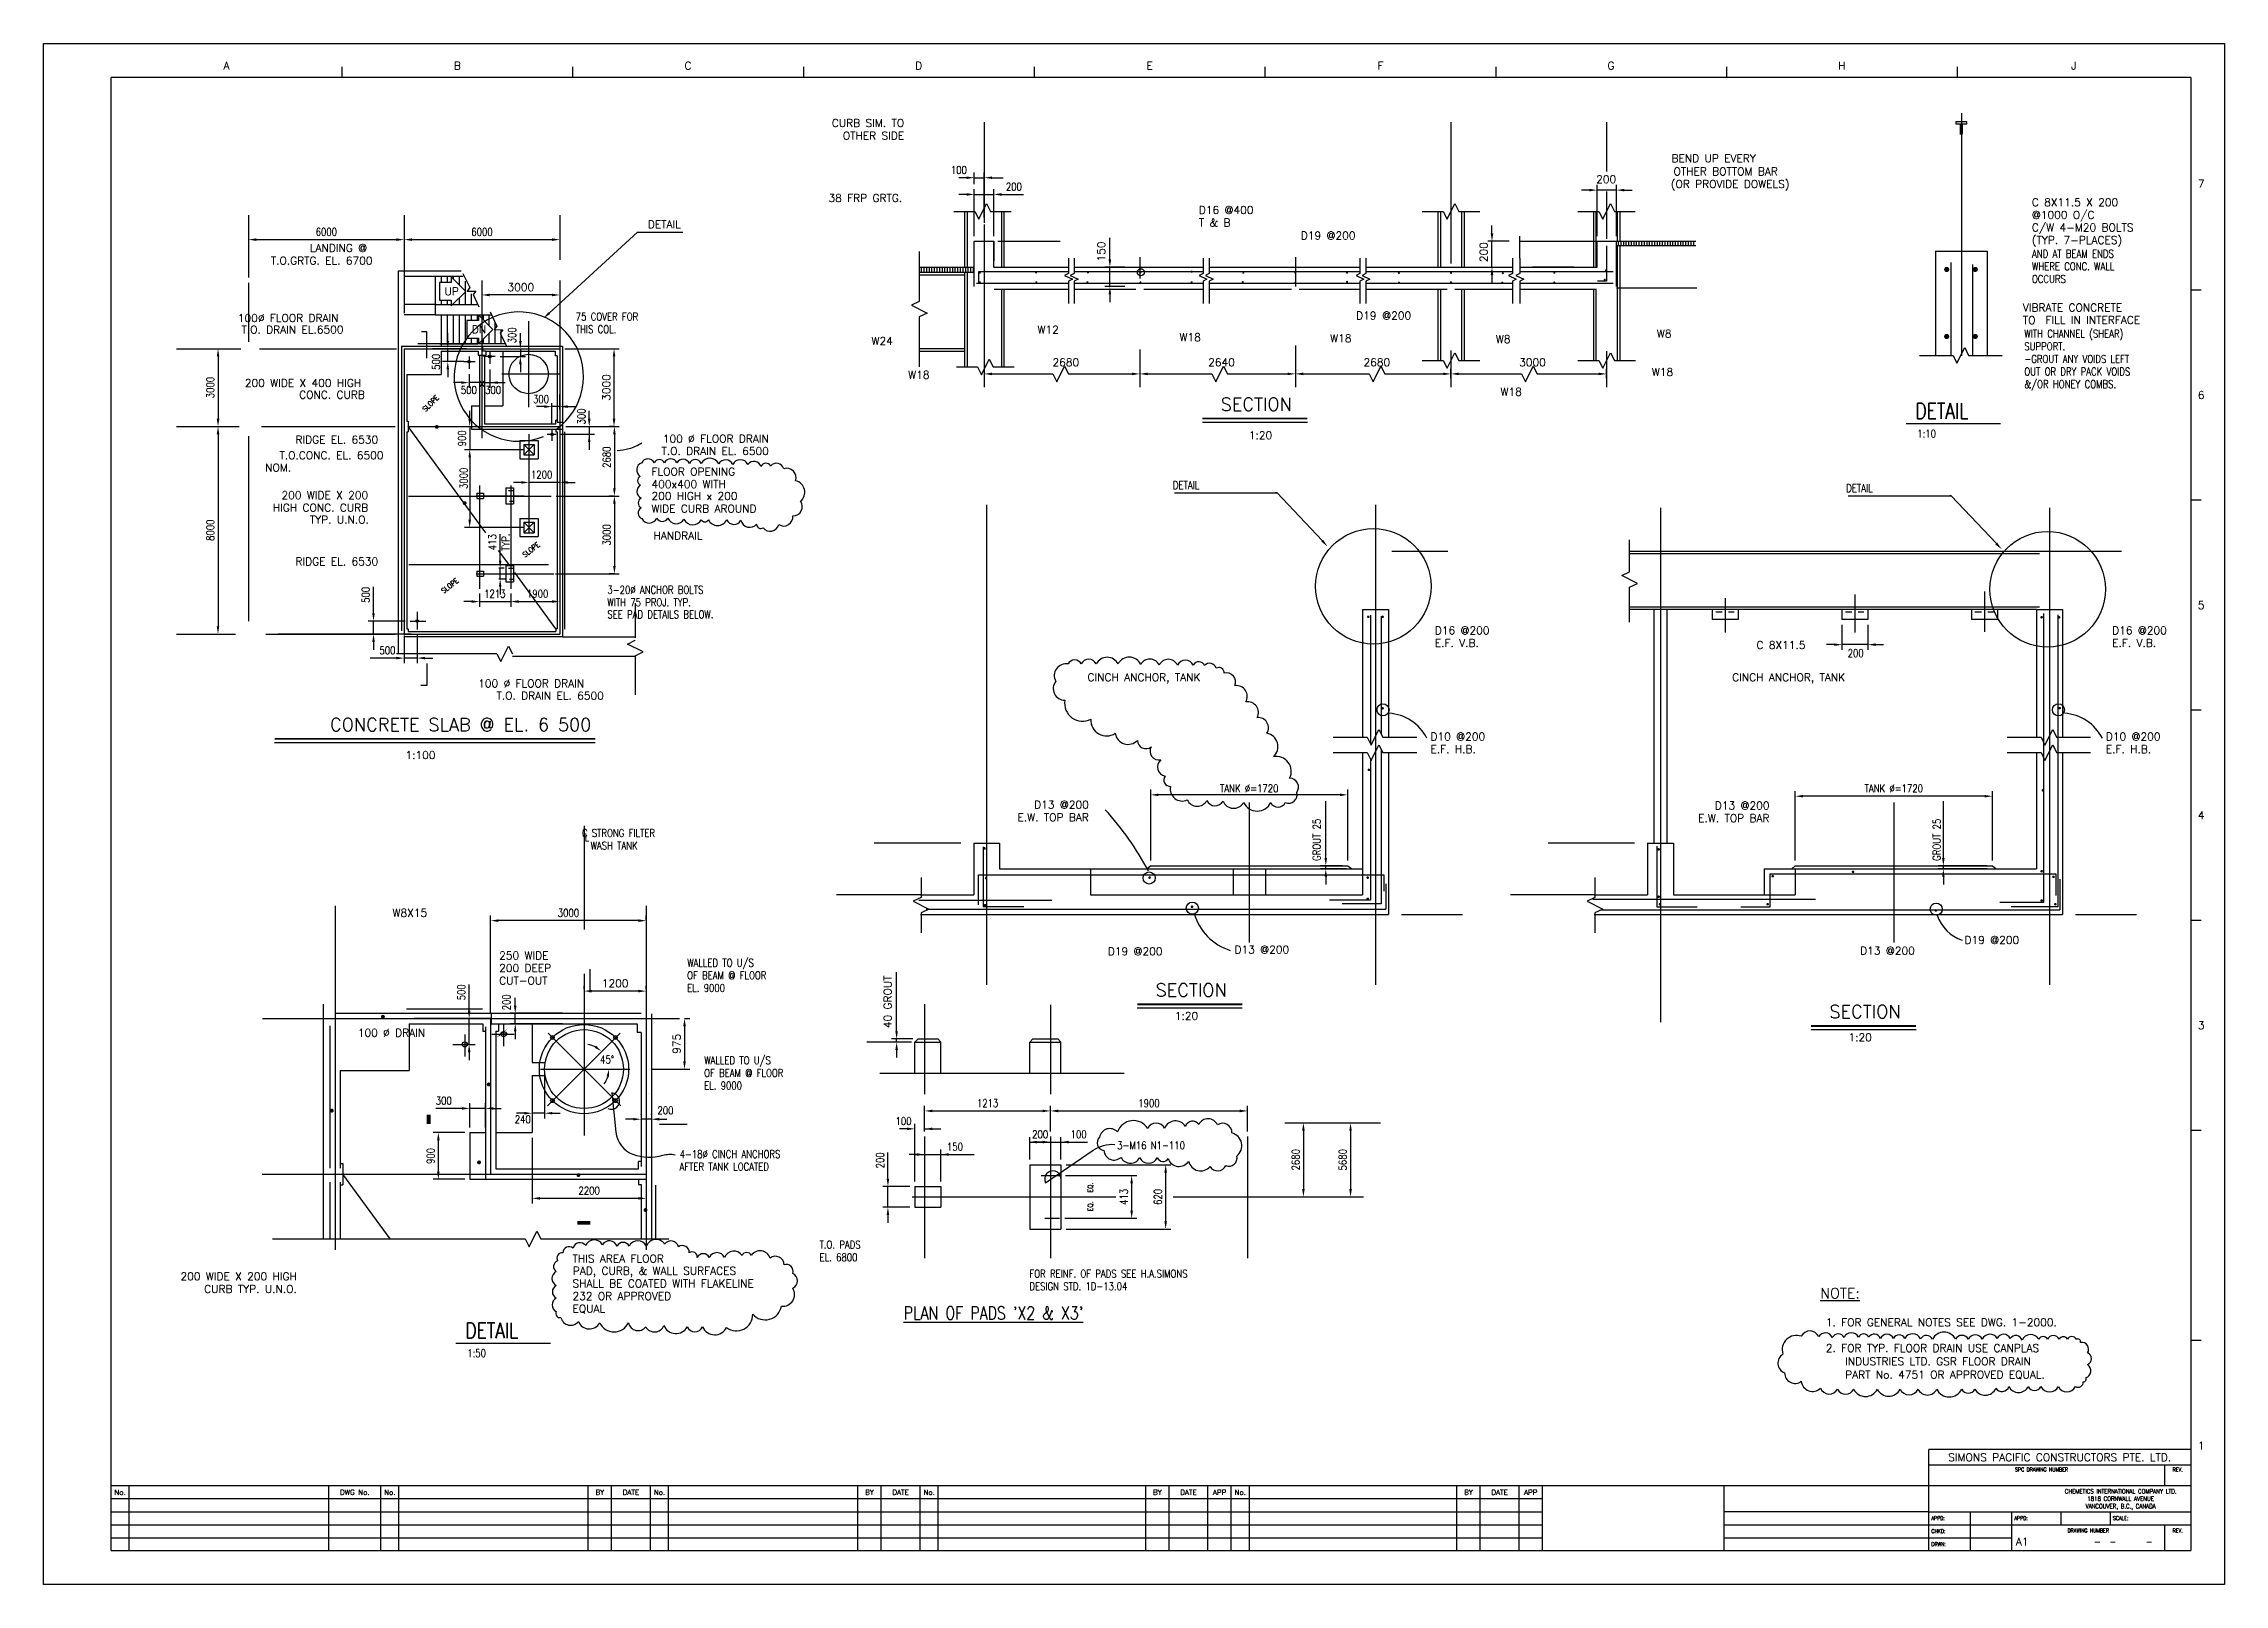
# Model space of a CAD drawing. Extents: x 0 to 84100, y 0 to 59400.
import ezdxf
from ezdxf.enums import TextEntityAlignment as Align

# ---------------------------------------------------------------- set-up
doc = ezdxf.new("R2010")
doc.units = 0
doc.header["$LTSCALE"] = 2500
for name, pattern in [('CENTER', [0]), ('DASHDOT', [0]), ('DASHED', [0]), ('HIDDEN', [0])]:
    doc.linetypes.add(name, pattern=pattern)
for name, color, linetype in [('BORDER', 7, 'CONTINUOUS'), ('BOUNDLINE', 3, 'CONTINUOUS'), ('CLINE', 7, 'CENTER'), ('CONC', 1, 'CONTINUOUS'), ('CUTLINE', 7, 'CONTINUOUS'), ('DIM', 6, 'CONTINUOUS'), ('HANDRAIL', 2, 'DASHDOT'), ('HIDEN', 2, 'HIDDEN'), ('REBAR', 2, 'CONTINUOUS'), ('STEEL', 1, 'CONTINUOUS'), ('STREAMS', 7, 'CONTINUOUS'), ('TEXT', 7, 'CONTINUOUS'), ('TEXTL', 2, 'CONTINUOUS'), ('TEXTM', 1, 'CONTINUOUS'), ('WIDGET', 1, 'CONTINUOUS')]:
    doc.layers.add(name, color=color, linetype=linetype)
doc.styles.get("Standard").update_dxf_attribs({"font": 'romans', "width": 0.8})

msp = doc.modelspace()

# ---------------------------------------------------------------- texts
at = {"layer": 'BORDER', "color": 0}
for s, height, p in [('A', 300, (7050, 58400)), ('B', 300, (15950, 58400)), ('C', 300, (24850, 58400)), ('D', 300, (33750, 58400)), ('E', 300, (42650, 58400)), ('F', 300, (51550, 58400)), ('G', 300, (60450, 58400)), ('H', 300, (69350, 58400)), ('J', 300, (78300, 58400)), ('7', 300, (83200, 53850)), ('6', 300, (83200, 45700)), ('5', 300, (83200, 37600)), ('4', 300, (83200, 29500)), ('3', 300, (83200, 21400)), ('1', 300, (83200, 5200)), ('No.', 200, (2950, 3450)), ('DWG No.', 200, (12000, 3450)), ('No.', 200, (13350, 3450)), ('BY', 200, (21450, 3450)), ('DATE', 200, (22650, 3450)), ('No.', 200, (23750, 3450)), ('BY', 200, (31850, 3450)), ('DATE', 200, (33050, 3450)), ('No.', 200, (34150, 3450)), ('BY', 200, (42950, 3450)), ('DATE', 200, (44150, 3450)), ('APP', 200, (45350, 3450)), ('No.', 200, (46150, 3450)), ('BY', 200, (54950, 3450)), ('DATE', 200, (56150, 3450)), ('APP', 200, (57350, 3450)), ('A1', 300, (76300, 1500))]:
    msp.add_text(s, height=height, dxfattribs=at).set_placement(p, align=Align.CENTER)
for s, p in [('SECTION', (48138, 45097)), ('CONCRETE SLAB @ EL. 6 500', (21119, 32748)), ('SECTION', (45627, 22511)), ('SECTION', (71612, 21682))]:
    msp.add_text(s, height=500, dxfattribs=at).set_placement(p, align=Align.BOTTOM_RIGHT)
for s, p in [('1:20', (47373, 44452)), ('1:100', (15107, 32121)), ('1:20', (44525, 22066)), ('1:20', (70510, 21237))]:
    msp.add_text(s, height=300, dxfattribs=at).set_placement(p, align=Align.TOP_RIGHT)
for s, height, width, p in [('SPC DRAWING NUMBER', 150, 0.8, (77050, 4350)), ('REV.', 150, 0.8, (82300, 4350)), ('CHEMETICS INTERNATIONAL COMPANY LTD.', 175, 0.75, (80100, 3500)), ('1818 CORNWALL AVENUE', 175, 0.75, (80100, 3217)), ('VANCOUVER, B.C., CANADA', 175, 0.75, (80100, 2925)), ('DRAWING NUMBER', 150, 0.8, (78850, 2000)), ('REV.', 150, 0.8, (82300, 2000)), ('-', 300, 0.8, (79200, 1500)), ('-', 300, 0.8, (79800, 1500)), ('-', 300, 0.8, (81200, 1500))]:
    msp.add_text(s, height=height, dxfattribs=dict(at, width=width)).set_placement(p, align=Align.CENTER)
at = {"layer": 'BORDER', "color": 0, "width": 0.8}
for s, p in [('APPD:', (72800, 2475)), ('APPD:', (76000, 2475)), ('SCALE:', (79800, 2475)), ('CHKD:', (72800, 1975)), ('DRWN:', (72800, 1475))]:
    msp.add_text(s, height=150, dxfattribs=at).set_placement(p)
at = {"layer": 'DIM', "color": 0, "width": 0.8}
for s, p in [('100', (35297, 54530)), ('300', (17335, 46047)), ('300', (19182, 45693)), ('TANK %%C=1720', (46493, 30686)), ('TANK %%C=1720', (71353, 30686))]:
    msp.add_text(s, height=300, dxfattribs=at).set_placement(p, align=Align.MIDDLE)
for s, p in [('200', (37418, 53886)), ('6000', (10905, 52143)), ('6000', (16905, 52143)), ('500', (16400, 46047)), ('1200', (19207, 42783)), ('1213', (17402, 38189)), ('1900', (19051, 38191)), ('500', (13259, 36011)), ('200', (69881, 35901)), ('3000', (20240, 25888)), ('45%%D', (21730, 20235)), ('300', (15431, 18649)), ('1213', (36402, 18552)), ('1900', (42628, 18552)), ('240', (18477, 17929)), ('200', (23979, 18272)), ('100', (33163, 17861)), ('150', (35146, 16871)), ('200', (38431, 17351)), ('100', (39916, 17351)), ('2200', (21040, 15182))]:
    msp.add_text(s, height=300, dxfattribs=at).set_placement(p, align=Align.MIDDLE_CENTER)
at = {"layer": 'DIM', "color": 0}
for s, p in [('200', (60256, 54172)), ('x', (16905, 46331))]:
    msp.add_text(s, height=300, dxfattribs=at).set_placement(p, align=Align.MIDDLE)
msp.add_text('DETAIL', height=300, dxfattribs=at).set_placement((23302, 52436), align=Align.MIDDLE_LEFT)
for s, p in [('150', (40787, 51382)), ('200', (55536, 51358)), ('3000', (21698, 46139)), ('40 GROUT', (32548, 22457)), ('975', (24416, 20841))]:
    msp.add_text(s, height=300, rotation=90, dxfattribs=at).set_placement(p, align=Align.MIDDLE_CENTER)
at = {"layer": 'DIM', "color": 0, "width": 0.8}
for s, p in [('AND AT BEAM ENDS ', (76680, 51148)), ('WHERE CONC. WALL', (76680, 50662)), ('OCCURS', (76680, 50176))]:
    msp.add_text(s, height=300, dxfattribs=at).set_placement(p)
at = {"layer": 'DIM', "color": 0}
for s, p in [('3000', (18405, 50010)), ('2680', (39419, 47112)), ('2640', (45419, 47112)), ('2680', (51419, 47112)), ('3000', (57419, 47112)), ('1200', (22040, 23173))]:
    msp.add_text(s, height=300, dxfattribs=at).set_placement(p, align=Align.MIDDLE_CENTER)
at = {"layer": 'DIM', "color": 0, "width": 0.8}
for s, p in [('300', (18068, 48156)), ('300', (20742, 45028)), ('TYP.', (17815, 40180)), ('2680', (48283, 16371)), ('5680', (50101, 16371))]:
    msp.add_text(s, height=300, rotation=90, dxfattribs=at).set_placement(p, align=Align.MIDDLE)
for s, p in [('500', (15134, 47129)), ('3000', (6426, 46139)), ('900', (16132, 44182)), ('2680', (21712, 43454)), ('3000', (16200, 42642)), ('8000', (6426, 40639)), ('413', (17306, 40180)), ('3000', (21712, 40459)), ('500', (12422, 38147)), ('GROUT 25', (49092, 28705)), ('GROUT 25', (73007, 28706)), ('500', (16111, 22825)), ('200', (17849, 22441)), ('900', (14923, 16516)), ('200', (32260, 16346)), ('413', (41659, 14938)), ('620', (42971, 14938))]:
    msp.add_text(s, height=300, rotation=90, dxfattribs=at).set_placement(p, align=Align.MIDDLE_CENTER)
for p in [(43550, 42377), (69518, 42263)]:
    msp.add_text('DETAIL', height=300, dxfattribs=at).set_placement(p, align=Align.MIDDLE_LEFT)
at = {"layer": 'STREAMS', "color": 0}
msp.add_text('SIMONS PACIFIC CONSTRUCTORS PTE. LTD.', height=300, dxfattribs=at).set_placement((77750, 4750), align=Align.CENTER)
at = {"layer": 'TEXT', "color": 0}
for s, p in [('CURB SIM. TO', (33183, 56188)), ('OTHER SIDE', (33183, 55702)), ('BEND UP EVERY', (66034, 54832)), ('(OR PROVIDE DOWELS)', (67329, 53836)), ('OTHER BOTTOM BAR', (66879, 54322)), ('38 FRP GRTG.', (33104, 53297)), ('LANDING @ ', (12678, 51370)), ('T.O.GRTG. EL. 6700', (12678, 50884)), ('100%%C FLOOR DRAIN', (11375, 48669)), ('T.O. DRAIN EL.6500', (11561, 48226)), ('W24', (32754, 47787)), ('200 WIDE X 400 HIGH', (12250, 46166)), ('W18', (34169, 46482)), ('CONC. CURB', (12394, 45712)), ('RIDGE EL. 6530', (12896, 43984)), ('T.O. DRAIN EL. 6500', (27966, 43541)), ('100 %%C FLOOR DRAIN', (27966, 44016)), ('NOM.', (9547, 42905)), ('T.O.CONC. EL. 6500', (13106, 43377)), ('200 WIDE X 200', (12515, 41842)), ('HIGH CONC. CURB', (12515, 41357)), ('TYP. U.N.O.', (12546, 40897)), ('RIDGE EL. 6530', (12896, 39284)), ('CINCH ANCHOR, TANK', (44617, 34822)), ('CINCH ANCHOR, TANK', (69477, 34822)), ('T.O. DRAIN EL. 6500', (21600, 34108)), ('E.W. TOP BAR', (40308, 29423)), ('D13 @200', (40308, 29909)), ('E.W. TOP BAR', (66554, 29390)), ('D13 @200', (66554, 29876)), ('W8X15', (14794, 25739)), ('100 %%C DRAIN', (14712, 21115)), ('200 WIDE X 200 HIGH', (9768, 11723)), ('CURB TYP. U.N.O.', (9768, 11237))]:
    msp.add_text(s, height=300, dxfattribs=at).set_placement(p, align=Align.RIGHT)
for s, height, p in [('D16 @400', 300, (44554, 52837)), ('C 8X11.5 X 200', 300, (76679, 53133)), ('@1000 O/C', 300, (76679, 52647)), ('T & B', 300, (44554, 52352)), ('D19 @200', 300, (48479, 51852)), ('C/W 4-M20 BOLTS', 300, (76679, 52161)), ('(TYP. 7-PLACES)', 300, (76679, 51675)), ('D19 @200', 300, (50624, 48767)), ('VIBRATE CONCRETE', 300, (76329, 49075)), ('TO', 300, (76329, 48589)), ('FILL IN INTERFACE', 300, (77206, 48599)), ('W12', 300, (38334, 48222)), ('W18', 300, (43809, 47932)), ('W18', 300, (49609, 47892)), ('W8', 300, (55999, 47857)), ('W8', 300, (62209, 48072)), ('W18', 300, (62024, 46592)), ('W18', 300, (56179, 45827)), ('FLOOR OPENING ', 300, (23439, 42752)), ('400x400 WITH', 300, (23439, 42266)), ('200 HIGH x 200', 300, (23439, 41810)), ('WIDE CURB AROUND', 300, (23439, 41324)), ('HANDRAIL', 300, (23520, 40282)), ('D16 @200', 300, (53648, 36626)), ('E.F. V.B.', 300, (53648, 36140)), ('C 8X11.5', 300, (66060, 36062)), ('D16 @200', 300, (79766, 36626)), ('E.F. V.B.', 300, (79766, 36140)), ('100 %%C FLOOR DRAIN', 300, (16762, 34583)), ('D10 @200', 300, (53482, 32536)), ('D10 @200', 300, (79530, 32536)), ('E.F. H.B.', 300, (53482, 32050)), ('E.F. H.B.', 300, (79530, 32050)), ('250 WIDE', 300, (17567, 24094)), ('D19 @200', 300, (41041, 24257)), ('D13 @200', 300, (45931, 24323)), ('D13 @200', 300, (70054, 24278)), ('D19 @200', 300, (74072, 24693)), ('200 DEEP', 300, (17567, 23609)), ('CUT-OUT', 300, (17567, 23123)), ('THIS AREA FLOOR', 300, (20398, 12410)), ('PAD, CURB, & WALL SURFACES', 300, (20412, 11938)), ('SHALL BE COATED WITH FLAKELINE', 300, (20398, 11449)), ('232 OR APPROVED', 300, (20398, 10963)), ('%%UNOTE:', 400, (68516, 11024)), ('EQUAL', 300, (20398, 10477)), ('1. FOR GENERAL NOTES SEE DWG. 1-2000.', 300, (68724, 9953)), ('2. FOR TYP. FLOOR DRAIN USE CANPLAS', 300, (68725, 8958)), ('INDUSTRIES LTD. GSR FLOOR DRAIN ', 300, (69470, 8446)), ('PART No. 4751 OR APPROVED EQUAL.', 300, (69470, 7935))]:
    msp.add_text(s, height=height, dxfattribs=at).set_placement(p)
for s, p in [('UP', (15734, 49849)), ('DN', (16785, 48383))]:
    msp.add_text(s, height=300, dxfattribs=at).set_placement(p, align=Align.MIDDLE)
at = {"layer": 'TEXT', "color": 0, "width": 0.8}
for s, height, p in [('75 COVER FOR', 300, (20521, 48726)), ('THIS COL.', 300, (20521, 48240)), ('WITH CHANNEL (SHEAR)', 300, (76385, 48065)), ('SUPPORT.', 300, (76385, 47580)), ('-GROUT ANY VOIDS LEFT', 300, (76385, 47094)), ('OUT OR DRY PACK VOIDS', 300, (76385, 46608)), ('&/OR HONEY COMBS.', 300, (76385, 46122)), ('1:10', 300, (72259, 44215)), ('WITH 75 PROJ. TYP.', 300, (21740, 37707)), ('3-20%%C ANCHOR BOLTS', 300, (21740, 38192)), ('SEE PAD DETAILS BELOW.', 300, (21740, 37243)), ('C STRONG FILTER', 300, (20760, 28816)), ('L ', 300, (20865, 28654)), ('  WASH TANK', 300, (20760, 28330)), ('WALLED TO U/S', 300, (24817, 23812)), ('OF BEAM @ FLOOR', 300, (24817, 23326)), ('EL. 9000', 300, (24817, 22841)), ('WALLED TO U/S', 300, (25474, 20052)), ('OF BEAM @ FLOOR', 300, (25474, 19566)), ('EL. 9000', 300, (25474, 19081)), ('3-M16 N1-110', 300, (41402, 16772)), ('AFTER TANK LOCATED', 300, (24525, 15951)), ('4-18%%C CINCH ANCHORS', 300, (24525, 16437)), ('T.O. PADS', 300, (29924, 12946)), ('EL. 6800', 300, (29924, 12461)), ('FOR REINF. OF PADS SEE H.A.SIMONS', 300, (38017, 11829)), ('DESIGN STD. 1D-13.04', 300, (38017, 11343)), ("%%UPLAN OF PADS 'X2 & X3'", 500, (33166, 10213)), ('1:50', 300, (16339, 8762))]:
    msp.add_text(s, height=height, dxfattribs=at).set_placement(p)
for s, rotation, p in [('SLOPE', 45, (14730, 45194)), ('SLOPE', 38, (18563, 39582)), ('SLOPE', 38, (15430, 38192)), ('EQ.', 90, (40467, 15101)), ('EQ.', 90, (40467, 14379))]:
    msp.add_text(s, height=200, rotation=rotation, dxfattribs=at).set_placement(p)
at = {"layer": 'TEXTL', "color": 0, "width": 0.8}
for p in [(72188, 44941), (16268, 9489)]:
    msp.add_text('DETAIL', height=600, dxfattribs=at).set_placement(p)

# ---------------------------------------------------------------- linework, layer by layer
at = {"layer": 'BORDER', "color": 0}
for p, q in [((2600, 1300), (2600, 58100)), ((82800, 58100), (2600, 58100)), ((11500, 58500), (11500, 58100)), ((20400, 58500), (20400, 58100)), ((29300, 58500), (29300, 58100)), ((38200, 58500), (38200, 58100)), ((47100, 58500), (47100, 58100)), ((56000, 58500), (56000, 58100)), ((64900, 58500), (64900, 58100)), ((73800, 58500), (73800, 58100)), ((82800, 58100), (82800, 1300)), ((83200, 49900), (82800, 49900)), ((83200, 41800), (82800, 41800)), ((83200, 33700), (82800, 33700)), ((83200, 25600), (82800, 25600)), ((83200, 17500), (82800, 17500)), ((83200, 9400), (82800, 9400)), ((72700, 1300), (72700, 5200)), ((82800, 5200), (72700, 5200)), ((82800, 4600), (72700, 4600)), ((81800, 3800), (81800, 4600)), ((82800, 3800), (2600, 3800)), ((3300, 1300), (3300, 3800)), ((11000, 1300), (11000, 3800)), ((13000, 1300), (13000, 3800)), ((13700, 1300), (13700, 3800)), ((21000, 1300), (21000, 3800)), ((21900, 1300), (21900, 3800)), ((23400, 1300), (23400, 3800)), ((24100, 1300), (24100, 3800)), ((31400, 1300), (31400, 3800)), ((32300, 1300), (32300, 3800)), ((33800, 1300), (33800, 3800)), ((34500, 1300), (34500, 3800)), ((42500, 1300), (42500, 3800)), ((43400, 1300), (43400, 3800)), ((44900, 1300), (44900, 3800)), ((45800, 1300), (45800, 3800)), ((46500, 1300), (46500, 3800)), ((54500, 1300), (54500, 3800)), ((55400, 1300), (55400, 3800)), ((56900, 1300), (56900, 3800)), ((57800, 1300), (57800, 3800)), ((64800, 3800), (64800, 1300)), ((57800, 3300), (2600, 3300)), ((2600, 2800), (57800, 2800)), ((72700, 2800), (64800, 2800)), ((72700, 2800), (82800, 2800)), ((74300, 2800), (74300, 1300)), ((75900, 2300), (75900, 2800)), ((77800, 2300), (77800, 2800)), ((79700, 2800), (79700, 2300)), ((2600, 2300), (57800, 2300)), ((2600, 1800), (57800, 1800)), ((64800, 2300), (75900, 2300)), ((64800, 1800), (75900, 1800)), ((75900, 2300), (82800, 2300)), ((75900, 1300), (75900, 2300)), ((81800, 1300), (81800, 2300)), ((2600, 1300), (82800, 1300))]:
    msp.add_line(p, q, dxfattribs=at)
at = {"layer": 'BORDER', "color": 0, "const_width": 75}
for points in [[(48738, 44947), (44688, 44947)], [(21273, 32598), (8907, 32598)], [(46227, 22361), (42177, 22361)], [(72212, 21532), (68162, 21532)]]:
    msp.add_lwpolyline(points, dxfattribs=at)
at = {"layer": 'BORDER', "color": 0}
for points in [[(48738, 44797), (44688, 44797)], [(21273, 32448), (8907, 32448)], [(46227, 22211), (42177, 22211)], [(72212, 21382), (68162, 21382)]]:
    msp.add_lwpolyline(points, dxfattribs=at)
at = {"layer": 'BOUNDLINE', "color": 0, "linetype": 'DASHED'}
for centre in [(51281, 38478), (77283, 38364)]:
    msp.add_circle(centre, 2228, dxfattribs=at)
msp.add_arc((18328, 46563), 2494, 305.55407, 292.25785, dxfattribs=at)
at = {"layer": 'CLINE', "color": 0, "linetype": 'CENTER'}
for p, q in [((36274, 56370), (36274, 52495)), ((36274, 52424), (36274, 46157)), ((36274, 52406), (36274, 51967))]:
    msp.add_line(p, q, dxfattribs=at)
at = {"layer": 'CLINE', "color": 0}
for p, q in [((54274, 56370), (54274, 50927)), ((60274, 56370), (60274, 54472)), ((73956, 56722), (73956, 47366)), ((60274, 53702), (60274, 51872)), ((7905, 52781), (7905, 50384)), ((13905, 52781), (13905, 50384)), ((19905, 52781), (19905, 51069)), ((7905, 50179), (7905, 47908)), ((16905, 50266), (16905, 44188)), ((19905, 50266), (19905, 36639)), ((18705, 48706), (18705, 45382)), ((5131, 47639), (7604, 47639)), ((13905, 47639), (19905, 47639)), ((13905, 47639), (13905, 36639)), ((16200, 47139), (16648, 47139)), ((16405, 47334), (16405, 46857)), ((17411, 47339), (16963, 47339)), ((17205, 47534), (17205, 47057)), ((54274, 47567), (54274, 46157)), ((60274, 47547), (60274, 46157)), ((17673, 46664), (19905, 46664)), ((5131, 44639), (7541, 44639)), ((16610, 44639), (19905, 44639)), ((36368, 41625), (36368, 23110)), ((51368, 41625), (51368, 23110)), ((62353, 41503), (62353, 21671)), ((77353, 41503), (77353, 23110)), ((64853, 38020), (64853, 36694)), ((69853, 38160), (69853, 36694)), ((74853, 38276), (74853, 36717)), ((14405, 37496), (14405, 36818)), ((5131, 36639), (7404, 36639)), ((13905, 36639), (19905, 36639)), ((46493, 30143), (46493, 24751)), ((71353, 30143), (71353, 24751)), ((20840, 29240), (20840, 25245)), ((62353, 28860), (62353, 23110)), ((11240, 26158), (11240, 12903)), ((23240, 26158), (23240, 12903)), ((20840, 23541), (20840, 17302)), ((33976, 22364), (33976, 18895)), ((38828, 22337), (38828, 18895)), ((8447, 21816), (24518, 21816)), ((16240, 21196), (16240, 20345)), ((17240, 21816), (17240, 15816)), ((17283, 21216), (18148, 21216)), ((17740, 21596), (17740, 20745)), ((20840, 19866), (19452, 21254)), ((20840, 19866), (22228, 21254)), ((15783, 20816), (16648, 20816)), ((16598, 20816), (16606, 20816)), ((19158, 19866), (22607, 19866)), ((20840, 19866), (19426, 18452)), ((20840, 19866), (22254, 18452)), ((47872, 17791), (51551, 17791)), ((33976, 17263), (33976, 12581)), ((38828, 17263), (38828, 12581)), ((46428, 17263), (46428, 12581)), ((8434, 15815), (23240, 15816)), ((33493, 14938), (41353, 14938)), ((43560, 14938), (50896, 14938))]:
    msp.add_line(p, q, dxfattribs=at)
at = {"layer": 'CLINE', "color": 0, "linetype": 'HIDDEN'}
for p, q in [((45868, 27580), (45868, 26580)), ((47118, 27580), (47118, 26580))]:
    msp.add_line(p, q, dxfattribs=at)
at = {"layer": 'CLINE', "color": 0}
msp.add_circle((20840, 19866), 1720, dxfattribs=at)
at = {"layer": 'CONC', "color": 0}
for p, q in [((35892, 50032), (35892, 51782)), ((35892, 51782), (36642, 51782)), ((36642, 50782), (36642, 51782)), ((36642, 51782), (36642, 51032)), ((56929, 51782), (60656, 51782)), ((59906, 50782), (59906, 51782)), ((60656, 50032), (60656, 51782)), ((72956, 51395), (74956, 51395)), ((72956, 51395), (72956, 47366)), ((74956, 51395), (74956, 47366)), ((36642, 50782), (39524, 50782)), ((39744, 50782), (44714, 50782)), ((44954, 50782), (50764, 50782)), ((50994, 50782), (56644, 50782)), ((56929, 50782), (59906, 50782)), ((15105, 50439), (15105, 49339)), ((15335, 50439), (15335, 50187)), ((15565, 50439), (15565, 50187)), ((15795, 50439), (15795, 50331)), ((16025, 50439), (16025, 50101)), ((16255, 50239), (16255, 49339)), ((16485, 49756), (16485, 49339)), ((36656, 49932), (39524, 49932)), ((39744, 49932), (42124, 49932)), ((42424, 49932), (44714, 49932)), ((44954, 49932), (48124, 49932)), ((48424, 49932), (50764, 49932)), ((50994, 49932), (54124, 49932)), ((54424, 49932), (56644, 49932)), ((56929, 49932), (59892, 49932)), ((15335, 49512), (15335, 49339)), ((15335, 48939), (15335, 47739)), ((15565, 49512), (15565, 49339)), ((15565, 48939), (15565, 47839)), ((15795, 49367), (15795, 49339)), ((15795, 48939), (15795, 47839)), ((16025, 49597), (16025, 49339)), ((16025, 48939), (16025, 47839)), ((16255, 48939), (16255, 47839)), ((16485, 48939), (16485, 48720)), ((16715, 48939), (16715, 48721)), ((16945, 48939), (16945, 48766)), ((17175, 48939), (17175, 48536)), ((16485, 48045), (16485, 47839)), ((16715, 48011), (16715, 47839)), ((16945, 47999), (16945, 47839)), ((17175, 48229), (17175, 47839)), ((17405, 48668), (17405, 47839)), ((17635, 48369), (17635, 47839)), ((13805, 47739), (20005, 47739)), ((13805, 47739), (13805, 36768)), ((15335, 47539), (16755, 47539)), ((15335, 47539), (15335, 46639)), ((16755, 47539), (16755, 47395)), ((16755, 47395), (17055, 47395)), ((16805, 47395), (16805, 44539)), ((16935, 47539), (16935, 47737)), ((17055, 47539), (16935, 47539)), ((17005, 47395), (17005, 44739)), ((17055, 47539), (19730, 47539)), ((17055, 47539), (17055, 47395)), ((17705, 47539), (17705, 45439)), ((19730, 47539), (19730, 47370)), ((19805, 47370), (19730, 47370)), ((19805, 47370), (19805, 44810)), ((20005, 47739), (20005, 36528)), ((14005, 46639), (14005, 44845)), ((14005, 46639), (15335, 46639)), ((16505, 45439), (16805, 45439)), ((16505, 45439), (16505, 44539)), ((17005, 45439), (17705, 45439)), ((14005, 44845), (14055, 44845)), ((14055, 44845), (14055, 44436)), ((17055, 40535), (14055, 44639)), ((17005, 44739), (19755, 44739)), ((19755, 44739), (19755, 44883)), ((19805, 44883), (19755, 44883)), ((19805, 44810), (20005, 44810)), ((14005, 44436), (14055, 44436)), ((14005, 44436), (14005, 36838)), ((16505, 44539), (20005, 44539)), ((18370, 44095), (18370, 43395)), ((18370, 44095), (19070, 44095)), ((18520, 43945), (18520, 43545)), ((18520, 43945), (18920, 43945)), ((18920, 43945), (18920, 43545)), ((19070, 44095), (19070, 43395)), ((19755, 44539), (19755, 44439)), ((19755, 44439), (19805, 44439)), ((19805, 44439), (19805, 36838)), ((18370, 43395), (19070, 43395)), ((18520, 43545), (18920, 43545)), ((18370, 41095), (18370, 40395)), ((18370, 41095), (19070, 41095)), ((18370, 40395), (19070, 40395)), ((18520, 40945), (18920, 40945)), ((18520, 40945), (18520, 40545)), ((18520, 40545), (18920, 40545)), ((18920, 40945), (18920, 40545)), ((19070, 41095), (19070, 40395)), ((17975, 39275), (17545, 39863)), ((19755, 36838), (18170, 39009)), ((50868, 37579), (51868, 37579)), ((50868, 37579), (50868, 32659)), ((51868, 37579), (51868, 32659)), ((76853, 37579), (77853, 37579)), ((76853, 37579), (76853, 32659)), ((77853, 37579), (77853, 32659)), ((13905, 36539), (20005, 36539)), ((14005, 36838), (14055, 36838)), ((14055, 36838), (14055, 36739)), ((14055, 36739), (19755, 36739)), ((19755, 36838), (19755, 36739)), ((19805, 36838), (19755, 36838)), ((50868, 32067), (50868, 27580)), ((51868, 32067), (51868, 25830)), ((76853, 32067), (76853, 27580)), ((77853, 32067), (77853, 25830)), ((35868, 28580), (36868, 28580)), ((35868, 28580), (35868, 26580)), ((36868, 28580), (36868, 27580)), ((61853, 28580), (62853, 28580)), ((61853, 28580), (61853, 26580)), ((62853, 28580), (62853, 26580)), ((36868, 27580), (50868, 27580)), ((66353, 27580), (66353, 26580)), ((66353, 27580), (76853, 27580)), ((33811, 26580), (35868, 26580)), ((59796, 26580), (61853, 26580)), ((62853, 26580), (66353, 26580)), ((33811, 25830), (51868, 25830)), ((59796, 25830), (77853, 25830)), ((11240, 22016), (23040, 22016)), ((17276, 21616), (17276, 22012)), ((23440, 21996), (23440, 15816)), ((11040, 21539), (11040, 16050)), ((14098, 21616), (16938, 21616)), ((14098, 21616), (14098, 19816)), ((16938, 21616), (16938, 21329)), ((16938, 21329), (17040, 21329)), ((17040, 21493), (17040, 15616)), ((17276, 21616), (22888, 21616)), ((17440, 21329), (17440, 16016)), ((17440, 21329), (17538, 21329)), ((17538, 21616), (17538, 21329)), ((18840, 21616), (18840, 20116)), ((22888, 21616), (22888, 21279)), ((23040, 21279), (22888, 21279)), ((23040, 21279), (23040, 16115)), ((33602, 19706), (33602, 20906)), ((33602, 20906), (34602, 20906)), ((34602, 19706), (34602, 20906)), ((38028, 19706), (38028, 20906)), ((38028, 20906), (39228, 20906)), ((11440, 19816), (11440, 16050)), ((11440, 19816), (14098, 19816)), ((18840, 20116), (19341, 20116)), ((18840, 19616), (19341, 19616)), ((18840, 19616), (18840, 17416)), ((32244, 19706), (41677, 19706)), ((16440, 17416), (17040, 17416)), ((16440, 17416), (16440, 15616)), ((17440, 17416), (18840, 17416)), ((11438, 16229), (11538, 16229)), ((11538, 16229), (11538, 15409)), ((17440, 16016), (22938, 16016)), ((22938, 16016), (22938, 16303)), ((23038, 16303), (22938, 16303)), ((11040, 15511), (11040, 13318)), ((11438, 15409), (11538, 15409)), ((11440, 15511), (11440, 13318)), ((13364, 13318), (11538, 15816)), ((16440, 15616), (23215, 15616)), ((22938, 15616), (22938, 15416)), ((22938, 15416), (23040, 15416)), ((23040, 15416), (23040, 13304)), ((23440, 15816), (23440, 13304))]:
    msp.add_line(p, q, dxfattribs=at)
at = {"layer": 'CONC', "color": 0, "linetype": 'CONTINUOUS'}
for p, q in [((14055, 44639), (16662, 44639)), ((11538, 15816), (16752, 15816))]:
    msp.add_line(p, q, dxfattribs=at)
at = {"layer": 'CONC', "color": 0, "linetype": 'HIDDEN'}
for p, q in [((40368, 27580), (40368, 26580)), ((50868, 27580), (50868, 26580)), ((67553, 27580), (67553, 26580)), ((40368, 26580), (50868, 26580))]:
    msp.add_line(p, q, dxfattribs=at)
at = {"layer": 'CUTLINE', "color": 0}
msp.add_lwpolyline([(0, 0), (0, 59400), (84100, 59400), (84100, 0)], close=True, dxfattribs=at)
msp.add_lwpolyline([(0, 0), (0, 59400), (84100, 59400), (84100, 0)], close=True, dxfattribs=at)
at = {"layer": 'DIM', "color": 0}
for p, q in [((35592, 54230), (35292, 54230)), ((35892, 53986), (35892, 54430)), ((35892, 54230), (36274, 54230)), ((36274, 52695), (36274, 54430)), ((36574, 54230), (36874, 54230)), ((36874, 54230), (37003, 54230)), ((59906, 51982), (59906, 53952)), ((60656, 51982), (60656, 53952)), ((35592, 53586), (35292, 53586)), ((35892, 51982), (35892, 53786)), ((35892, 53586), (36642, 53586)), ((36642, 51982), (36642, 53786)), ((36942, 53586), (37242, 53586)), ((37242, 53586), (37791, 53586)), ((59606, 53752), (59306, 53752)), ((60656, 53752), (59906, 53752)), ((60956, 53752), (61256, 53752)), ((55856, 52082), (55856, 52382)), ((7905, 51730), (7905, 51643)), ((8205, 51843), (13605, 51843)), ((13905, 51730), (13905, 51643)), ((13905, 51730), (13905, 51643)), ((14205, 51843), (19605, 51843)), ((19498, 49013), (22902, 52136)), ((19905, 52043), (19905, 52043)), ((19905, 52043), (19905, 52043)), ((22902, 52136), (23202, 52136)), ((23202, 52136), (24645, 52136)), ((41119, 51382), (41119, 51918)), ((41119, 51082), (41119, 51382)), ((56521, 51782), (55700, 51782)), ((55856, 50782), (55856, 51782)), ((56929, 51127), (56929, 51977)), ((60734, 51622), (60734, 51782)), ((60834, 51622), (60834, 51782)), ((60934, 51622), (60934, 51782)), ((61034, 51622), (61034, 51782)), ((61134, 51622), (61134, 51782)), ((61234, 51622), (61234, 51782)), ((61334, 51622), (61334, 51782)), ((61434, 51622), (61434, 51782)), ((61534, 51622), (61534, 51782)), ((61634, 51622), (61634, 51782)), ((61734, 51622), (61734, 51782)), ((61834, 51622), (61834, 51782)), ((61934, 51622), (61934, 51782)), ((62034, 51622), (62034, 51782)), ((62134, 51622), (62134, 51782)), ((62234, 51622), (62234, 51782)), ((62334, 51622), (62334, 51782)), ((62434, 51622), (62434, 51782)), ((62534, 51622), (62534, 51782)), ((62634, 51622), (62634, 51782)), ((62734, 51622), (62734, 51782)), ((62834, 51622), (62834, 51782)), ((62934, 51622), (62934, 51782)), ((63034, 51622), (63034, 51782)), ((63134, 51622), (63134, 51782)), ((63234, 51622), (63234, 51782)), ((63334, 51622), (63334, 51782)), ((63434, 51622), (63434, 51782)), ((63534, 51622), (63534, 51782)), ((63634, 51622), (63634, 51782)), ((33859, 50592), (33859, 50782)), ((33959, 50592), (33959, 50782)), ((34059, 50592), (34059, 50782)), ((34159, 50592), (34159, 50782)), ((34259, 50592), (34259, 50782)), ((34359, 50592), (34359, 50782)), ((34459, 50592), (34459, 50782)), ((34559, 50592), (34559, 50782)), ((34659, 50592), (34659, 50782)), ((34759, 50592), (34759, 50782)), ((34859, 50592), (34859, 50782)), ((34959, 50592), (34959, 50782)), ((35059, 50592), (35059, 50782)), ((35059, 50592), (35059, 50782)), ((35159, 50592), (35159, 50782)), ((35259, 50592), (35259, 50782)), ((35359, 50592), (35359, 50782)), ((35459, 50592), (35459, 50782)), ((35559, 50592), (35559, 50782)), ((35659, 50592), (35659, 50782)), ((35759, 50592), (35759, 50782)), ((35859, 50592), (35859, 50782)), ((41692, 50782), (40919, 50782)), ((41119, 50032), (41119, 50782)), ((42274, 51167), (42274, 50342)), ((48274, 51167), (48274, 50032)), ((55856, 50482), (55856, 50182)), ((59009, 50782), (57424, 50782)), ((16905, 49628), (16905, 49510)), ((19605, 49710), (17205, 49710)), ((19905, 49628), (19905, 49510)), ((41692, 50032), (40919, 50032)), ((41119, 49732), (41119, 49432)), ((60656, 49982), (63754, 49982)), ((15586, 47939), (15586, 48239)), ((18386, 47939), (18386, 48239)), ((19905, 48604), (19905, 48670)), ((6526, 47639), (6526, 47639)), ((6526, 47639), (6526, 47639)), ((6726, 47339), (6726, 44939)), ((16305, 47639), (14993, 47639)), ((16204, 47639), (15386, 47639)), ((16204, 47139), (15386, 47139)), ((15586, 47139), (15586, 47639)), ((17611, 47339), (18586, 47339)), ((18386, 47639), (18386, 47339)), ((20105, 47639), (21080, 47639)), ((20143, 47639), (22198, 47639)), ((21998, 44939), (21998, 47339)), ((42274, 47607), (42274, 46157)), ((48274, 47759), (48274, 46157)), ((15586, 46839), (15586, 46539)), ((16105, 46331), (15805, 46331)), ((16405, 46657), (16405, 46131)), ((16905, 46331), (16405, 46331)), ((16905, 47027), (16905, 46131)), ((16905, 46331), (17405, 46331)), ((17205, 46835), (17205, 46131)), ((17505, 46331), (17805, 46331)), ((18386, 47039), (18386, 46739)), ((36274, 46867), (36274, 46867)), ((42274, 46867), (42274, 46867)), ((42274, 46867), (42274, 46867)), ((48274, 46867), (48274, 46867)), ((48274, 46867), (48274, 46867)), ((54274, 46502), (54274, 46867)), ((54274, 46502), (54274, 46867)), ((60274, 46502), (60274, 46867)), ((19605, 44736), (19605, 45542)), ((19905, 45298), (19905, 45876)), ((6526, 44639), (6526, 44639)), ((6526, 44639), (6526, 44639)), ((16432, 44939), (16432, 45239)), ((16432, 44639), (16432, 43745)), ((16608, 44639), (16632, 44639)), ((19305, 45406), (19005, 45406)), ((19905, 45406), (19605, 45406)), ((20143, 44639), (22198, 44639)), ((20205, 45406), (20505, 45406)), ((21041, 44939), (21041, 45239)), ((21041, 44639), (21041, 44139)), ((21998, 44639), (21812, 44639)), ((6726, 44339), (6726, 36939)), ((18520, 43745), (16232, 43745)), ((18520, 43745), (16232, 43745)), ((18720, 40534), (18720, 44339)), ((19900, 44339), (21241, 44339)), ((21041, 44039), (21041, 43739)), ((22012, 44339), (22012, 42259)), ((16432, 43445), (16432, 41045)), ((16432, 43445), (16432, 43145)), ((16432, 43145), (16432, 42428)), ((18420, 42483), (18120, 42483)), ((19905, 42483), (18720, 42483)), ((20205, 42483), (20505, 42483)), ((43613, 42077), (47566, 42077)), ((47566, 42077), (47509, 42077)), ((47509, 42077), (47509, 42077)), ((49303, 40239), (47566, 42077)), ((19769, 41959), (20832, 41959)), ((20143, 41959), (22198, 41959)), ((20143, 41959), (22198, 41959)), ((21998, 41959), (21812, 41959)), ((21998, 41959), (21812, 41959)), ((22012, 41659), (22012, 39259)), ((69591, 41963), (73569, 41963)), ((73512, 41963), (73512, 41963)), ((73569, 41963), (73512, 41963)), ((75306, 40124), (73569, 41963)), ((18520, 40745), (16232, 40745)), ((17606, 39772), (17606, 40489)), ((17606, 39472), (17606, 39772)), ((51997, 39827), (54147, 39827)), ((17761, 39172), (17559, 39172)), ((17796, 38759), (17559, 38759)), ((17606, 38759), (17606, 39172)), ((19737, 38965), (20832, 38965)), ((20143, 38959), (22198, 38959)), ((21998, 38959), (21812, 38959)), ((12722, 37739), (12722, 38456)), ((16507, 37889), (16207, 37889)), ((16807, 38197), (16807, 37689)), ((16807, 37889), (18020, 37889)), ((17606, 38459), (17606, 38159)), ((18020, 38197), (18020, 37821)), ((18020, 37876), (18020, 37689)), ((18320, 37891), (19605, 37891)), ((18320, 37889), (18620, 37889)), ((18620, 37889), (19531, 37889)), ((13939, 37139), (12522, 37139)), ((12722, 37439), (12722, 37739)), ((12722, 36633), (12722, 37139)), ((13905, 37523), (13905, 37523)), ((22817, 37833), (22817, 36499)), ((6526, 36639), (6526, 36639)), ((6526, 36639), (6526, 36639)), ((14180, 36639), (9048, 36639)), ((13716, 36633), (12522, 36633)), ((12722, 36333), (12722, 36033)), ((13905, 36588), (13905, 35511)), ((14405, 36618), (14405, 35511)), ((69053, 36229), (68753, 36229)), ((69353, 36999), (69353, 36029)), ((70353, 36229), (69353, 36229)), ((70353, 36999), (70353, 36029)), ((70653, 36229), (70953, 36229)), ((13305, 35711), (12588, 35711)), ((13605, 35711), (13305, 35711)), ((13604, 35883), (17483, 35883)), ((14405, 35711), (13905, 35711)), ((14705, 35711), (15005, 35711)), ((18083, 35783), (22817, 35783)), ((22817, 35783), (22817, 34293)), ((42693, 27905), (42693, 30639)), ((49993, 30439), (42993, 30439)), ((50293, 27905), (50293, 30639)), ((67553, 27905), (67553, 30586)), ((74853, 30386), (67853, 30386)), ((75153, 27905), (75153, 30586)), ((49446, 28305), (49446, 30199)), ((73262, 28305), (73262, 30199)), ((35368, 28580), (32032, 28580)), ((49446, 28005), (49446, 28305)), ((61353, 28580), (58017, 28580)), ((73262, 28005), (73262, 28305)), ((42693, 27705), (42564, 27580)), ((42693, 27705), (50293, 27705)), ((50093, 27705), (49246, 27705)), ((50245, 27580), (49246, 27580)), ((49446, 27580), (49446, 27705)), ((49446, 27280), (49446, 26980)), ((50293, 27705), (50445, 27580)), ((67553, 27705), (67418, 27580)), ((67553, 27705), (75153, 27705)), ((74953, 27705), (73062, 27705)), ((74953, 27580), (73062, 27580)), ((73262, 27580), (73262, 27705)), ((73262, 27280), (73262, 26980)), ((75153, 27705), (75296, 27580)), ((33811, 26580), (30579, 26580)), ((59796, 26580), (56564, 26580)), ((17240, 22016), (17240, 25788)), ((22940, 25588), (17540, 25588)), ((23240, 25617), (23240, 25788)), ((52368, 25830), (54724, 25830)), ((78353, 25830), (80709, 25830)), ((32896, 21626), (32896, 23605)), ((16411, 22416), (16411, 23133)), ((22940, 22873), (21140, 22873)), ((16411, 22116), (16411, 22416)), ((20015, 22016), (17988, 22016)), ((18188, 22316), (18188, 22616)), ((18188, 21616), (18188, 22016)), ((17240, 21816), (14284, 21816)), ((16398, 21816), (16211, 21816)), ((16411, 20816), (16411, 21816)), ((17898, 21216), (17711, 21216)), ((20015, 21616), (17988, 21616)), ((18188, 21316), (18188, 21016)), ((24716, 21516), (24716, 20166)), ((24718, 21816), (24916, 21816)), ((33522, 21026), (32696, 21026)), ((32896, 21326), (32896, 21626)), ((32896, 20906), (32896, 21026)), ((33602, 20906), (33722, 21026)), ((33722, 21026), (34482, 21026)), ((34602, 20906), (34482, 21026)), ((38028, 20906), (38148, 21026)), ((38148, 21026), (39108, 21026)), ((39228, 20906), (39108, 21026)), ((16398, 20816), (16211, 20816)), ((16411, 20516), (16411, 20216)), ((33465, 20906), (31752, 20906)), ((32896, 20606), (32896, 20306)), ((18840, 19616), (18840, 17964)), ((19320, 19666), (19320, 17964)), ((23440, 19866), (24916, 19866)), ((16440, 17616), (16440, 18549)), ((17040, 17616), (17040, 18549)), ((15840, 18349), (15123, 18349)), ((16140, 18349), (15840, 18349)), ((17040, 18349), (16440, 18349)), ((17340, 18349), (17640, 18349)), ((18540, 18164), (18240, 18164)), ((19320, 18164), (18840, 18164)), ((19620, 18164), (19920, 18164)), ((22740, 17933), (22440, 17933)), ((23040, 18113), (23040, 18133)), ((23440, 17933), (23040, 17933)), ((23440, 18113), (23440, 18133)), ((23740, 17933), (24040, 17933)), ((33602, 15538), (33602, 17755)), ((33976, 17463), (33976, 18452)), ((34276, 18252), (38528, 18252)), ((38828, 17463), (38828, 18452)), ((38828, 17463), (38828, 18452)), ((39128, 18252), (46128, 18252)), ((46428, 17463), (46428, 18452)), ((16240, 17416), (15023, 17416)), ((15223, 15916), (15223, 17116)), ((18840, 17216), (18840, 14682)), ((33302, 17561), (33002, 17561)), ((33976, 17561), (34602, 17561)), ((33976, 17063), (33976, 16371)), ((33976, 17063), (33976, 16371)), ((38028, 16378), (38028, 17241)), ((38028, 17051), (38828, 17051)), ((38528, 17051), (38228, 17051)), ((38828, 17051), (39228, 17051)), ((38828, 16852), (38828, 16851)), ((38828, 16852), (38828, 16851)), ((39128, 17051), (39428, 17051)), ((39228, 16378), (39228, 17241)), ((39428, 17051), (40145, 17051)), ((39528, 17051), (39828, 17051)), ((39828, 17051), (40251, 17051)), ((48583, 17491), (48583, 15238)), ((50401, 17491), (50401, 15238)), ((32560, 15938), (32560, 16655)), ((33676, 16571), (33376, 16571)), ((33602, 16571), (33976, 16571)), ((33976, 16571), (34576, 16571)), ((34576, 16571), (35259, 16571)), ((34602, 15538), (34602, 16771)), ((34902, 16571), (35202, 16571)), ((35202, 16571), (35884, 16571)), ((39428, 16178), (43471, 16178)), ((16240, 15616), (15023, 15616)), ((33402, 15338), (32360, 15338)), ((32560, 15638), (32560, 15938)), ((32560, 14538), (32560, 15338)), ((39411, 15764), (42159, 15764)), ((41959, 15464), (41959, 14412)), ((43271, 15878), (43271, 13998)), ((22940, 14882), (19140, 14882)), ((23240, 15082), (23240, 15082)), ((33402, 14538), (32360, 14538)), ((32560, 14238), (32560, 13938)), ((39382, 14112), (42159, 14112)), ((39428, 13698), (43471, 13698))]:
    msp.add_line(p, q, dxfattribs=at)
at = {"layer": 'DIM', "color": 0, "linetype": 'HIDDEN'}
msp.add_line((66353, 26580), (67553, 26580), dxfattribs=at)
at = {"layer": 'DIM', "color": 0}
for points, format in [([(35912, 51780, 0, 100, 0), (35757, 52037, 0, 0, 0), (33658, 55499, 0, 0, 0.222648), (33283, 55750, 0, 0, 0.040045)], "xyseb"), ([(60264, 50912, 0, 100, 0), (60461, 51138, 0, 0, 0), (61369, 52177, 0, 0, 0.115198), (62084, 53522, 0, 0, 0.368548), (61794, 54127, 0, 0, -0.721819), (61874, 54947, 0, 0, -1.252295)], "xyseb"), ([(35054, 50697, 0, 100, 0), (35018, 50995, 0, 0, 0), (34889, 52072, 0, 0, 0.36753), (33404, 53447, 0, 0, -47.003344)], "xyseb"), ([(42339, 50687, 0, 100, 0), (42491, 50946, 0, 0, 0), (43194, 52142, 0, 0, -0.185334), (44254, 52987, 0, 0, -0.288467)], "xyseb"), ([(74951, 51404, 0, 100, 0), (75098, 51666, 0, 0, 0), (75778, 52882, 0, 0, -0.240923), (76379, 53283, 0, 0, -0.057559)], "xyseb"), ([(14372, 49593, 0, 100, 0), (14156, 49802, 0, 0, 0), (13347, 50583, 0, 0, -0.355233), (13277, 51163, 0, 0, 0.556993), (13177, 51368, 0, 0, -0.064151), (12597, 51503, 0, 0, 0.35293)], "xyseb"), ([(47079, 50617, 0, 100, 0), (47223, 50881, 0, 0, 0), (47539, 51457, 0, 0, -0.184234), (48179, 52002, 0, 0, 2.349924)], "xyseb"), ([(74049, 50503, 0, 100, 0), (74287, 50319, 0, 0, 0), (75377, 49476, 0, 0, 0.146635), (76029, 49225, 0, 0, 0.037944)], "xyseb"), ([(49164, 50162, 0, 100, 0), (49318, 49905, 0, 0, 0), (49509, 49587, 0, 0, 0.172848), (50324, 48917, 0, 0, -22.067754)], "xyseb"), ([(16298, 47055, 0, 100, 0), (16074, 46856, 0, 0, 0), (15293, 46162, 0, 0, -0.595167), (12703, 47100, 0, 0, 0.196918), (11675, 48819, 0, 0, 0.3332)], "xyseb"), ([(37044, 49147, 0, 100, 0), (37238, 48918, 0, 0, 0), (37569, 48527, 0, 0, 0.280221), (38034, 48372, 0, 0, -1.254317)], "xyseb"), ([(42279, 48972, 0, 100, 0), (42491, 48760, 0, 0, 0), (43084, 48167, 0, 0, 0.302776), (43509, 48082, 0, 0, -0.197825)], "xyseb"), ([(48334, 48762, 0, 100, 0), (48529, 48535, 0, 0, 0), (48844, 48167, 0, 0, 0.309096), (49309, 48042, 0, 0, 5.8793)], "xyseb"), ([(54764, 48872, 0, 100, 0), (54955, 48641, 0, 0, 0), (55354, 48157, 0, 0, 0.239828), (55699, 48007, 0, 0, -0.030328)], "xyseb"), ([(60779, 49002, 0, 100, 0), (60988, 48787, 0, 0, 0), (61409, 48352, 0, 0, 0.280343), (61909, 48222, 0, 0, 6.793835)], "xyseb"), ([(19728, 47364, 0, 100, 0), (19594, 47096, 0, 0, 0), (19590, 47088, 0, 0, 0.194906), (19564, 46761, 0, 0, 0.665949), (20331, 46692, 0, 0, 0.005943), (21056, 48106, 0, 0, -0.619433)], "xyseb"), ([(34384, 48677, 0, 100, 0), (34129, 48518, 0, 0, 0), (33199, 47937, 0, 0, -0.286591), (32974, 47937, 0, 0, 0.286591)], "xyseb"), ([(17148, 47277, 0, 100, 0), (16892, 47120, 0, 0, 0), (15018, 45967, 0, 0, 0)], "xyseb"), ([(35924, 47717, 0, 100, 0), (35740, 47480, 0, 0, 0), (35194, 46777, 0, 0, -0.372466), (34469, 46632, 0, 0, 0.076727)], "xyseb"), ([(54394, 47717, 0, 100, 0), (54567, 47472, 0, 0, 0), (55519, 46122, 0, 0, 0.294933), (55879, 45977, 0, 0, -3.263376)], "xyseb"), ([(60489, 47717, 0, 100, 0), (60690, 47495, 0, 0, 0), (61179, 46957, 0, 0, 0.233028), (61724, 46742, 0, 0, -0.041089)], "xyseb"), ([(16812, 45275, 0, 100, 0), (16518, 45216, 0, 0, 0), (15114, 44938, 0, 0, -0.224865), (13207, 45419, 0, 0, 0.007015), (12341, 46112, 0, 0, 0.1844)], "xyseb"), ([(15144, 44593, 75, 75, 1), (15184, 44657, 75, 75, 1), (15144, 44593, 0, 0, 0), (14919, 44239, 0, 0, -0.513593), (13006, 44134, 0, 0, -2.086231)], "xyseb"), ([(17613, 44538, 0, 100, 0), (17423, 44306, 0, 0, 0), (16732, 43465, 0, 0, -0.479584), (15290, 43481, 0, 0, 0.079437), (13335, 45291, 0, 0, 0.062528)], "xyseb"), ([(18901, 43705, 0, 100, 0), (19189, 43620, 0, 0, 0), (20862, 43126, 0, 0, 0.085469), (23338, 42837, 0, 0, 13.386383)], "xyseb"), ([(19632, 44290, 0, 100, 0), (19918, 44199, 0, 0, 0), (21046, 43840, 0, 0, 0.03935), (21475, 43740, 0, 0, 0.089078)], "xyseb"), ([(22120, 43718, 0.041097), (22574, 43792, 0.089078), (23068, 44014, -0.364997)], "xyb"), ([(15132, 42141, 0, 0, -0.57735), (15230, 42254, 0, 0, 0.57735), (15328, 42368, 0, 0, -0.57735), (15230, 42254, 0, 100, 0), (15003, 42450, 0, 0, 0), (14501, 42884, 0, 0, 0.124982), (13242, 43513, 0, 0, 3.410795)], "xyseb"), ([(14005, 40650, 0, 100, 0), (13853, 40909, 0, 0, 0), (13303, 41840, 0, 0, 0.384995), (12815, 41992, 0, 0, 4.554872)], "xyseb"), ([(18917, 40748, 0, 100, 0), (19215, 40710, 0, 0, 0), (20444, 40555, 0, 0, 0.29803), (21763, 41198, 0, 0, 0.004025), (22534, 42516, 0, 0, -0.317729), (23193, 42821, 0, 0, -10.990581)], "xyseb"), ([(16212, 41657, 75, 75, 1), (16263, 41712, 75, 75, 1), (16212, 41657, 0, 0, 0), (14966, 40322, 0, 0, -0.179998), (13103, 39391, 0, 0, -1.286449)], "xyseb"), ([(20074, 39376, 0, 100, 0), (20370, 39425, 0, 0, 0), (21861, 39670, 0, 0, 0.182654), (22980, 40318, 0, 0, -0.326329), (23431, 40436, 0, 0, 8.902033)], "xyseb"), ([(18046, 38759, 0, 100, 0), (18338, 38693, 0, 0, 0), (20920, 38111, 0, 0, 0.243296), (21681, 38311, 0, 0, 0.773947)], "xyseb"), ([(14422, 37000, 0, 100, 0), (14611, 36767, 0, 0, 0), (15976, 35089, 0, 0, 0.12824), (16462, 34733, 0, 0, -5.23525)], "xyseb"), ([(69361, 37248, 0, 100, 0), (69173, 37015, 0, 0, 0), (68649, 36366, 0, 0, -0.177684), (68365, 36195, 0, 0, 0.077328)], "xyseb"), ([(51585, 34681, 0, 100, 0), (51758, 34927, 0, 0, 0), (52450, 35911, 0, 0, -0.095897), (53348, 36776, 0, 0, -0.29595)], "xyseb"), ([(77703, 34681, 0, 100, 0), (77876, 34927, 0, 0, 0), (78568, 35911, 0, 0, -0.095897), (79466, 36776, 0, 0, -0.29595)], "xyseb"), ([(46721, 27715, 0, 100, 0), (46555, 27965, 0, 0, 0), (44581, 30934, 0, 0, -0.374199), (44802, 32632, 0, 0, 0.20721), (45574, 34285, 0, 0, 0.380099), (45000, 34969, 0, 0, 0.073205)], "xyseb"), ([(71498, 27718, 0, 100, 0), (71332, 27968, 0, 0, 0), (69358, 30937, 0, 0, -0.374199), (69579, 32635, 0, 0, 0.20721), (70351, 34288, 0, 0, 0.380099), (69777, 34972, 0, 0, 0.073205)], "xyseb"), ([(41839, 27366, 0, 100, 0), (41747, 27652, 0, 0, 0), (41140, 29527, 0, 0, 0.240777), (40608, 30059, 0, 0, -6.340827)], "xyseb"), ([(69045, 27379, 0, 100, 0), (68883, 27632, 0, 0, 0), (68152, 28769, 0, 0, 0.253067), (66658, 29593, 0, 0, -240.991524)], "xyseb"), ([(39677, 26036, 0, 100, 0), (39795, 25760, 0, 0, 0), (40176, 24872, 0, 0, 0.243226), (40741, 24407, 0, 0, 0.106109)], "xyseb"), ([(17099, 22006, 0, 100, 0), (17006, 22291, 0, 0, 0), (16033, 25280, 0, 0, 0.354117), (15094, 25889, 0, 0, -1.111401)], "xyseb"), ([(68611, 25986, 0, 100, 0), (68766, 25729, 0, 0, 0), (69407, 24670, 0, 0, 0.212006), (69754, 24428, 0, 0, -0.825032)], "xyseb"), ([(11111, 18300, 75, 75, 1), (11123, 18226, 75, 75, 1), (11111, 18300, 0, 0, 0), (10111, 24180, 0, 0, 0), (9811, 24180, 0, 0, 0)], "xyseb"), ([(13055, 21906, 75, 75, 1), (13115, 21860, 75, 75, 1), (13055, 21906, 0, 0, 0), (10111, 24180, 0, 0, 0)], "xyseb"), ([(22202, 21907, 0, 100, 0), (22333, 22177, 0, 0, 0), (22806, 23154, 0, 0, -0.361535), (24695, 24011, 0, 0, -3.767275)], "xyseb"), ([(19072, 20030, 0, 100, 0), (18949, 20304, 0, 0, 0), (18587, 21113, 0, 0, -0.534573), (19357, 22339, 0, 0, 0.743779), (19557, 23080, 0, 0, -3.507934)], "xyseb"), ([(17580, 21144, 0, 100, 0), (17342, 20995, 0, 0, 0), (16043, 19965, 0, 0, -0.533149), (15527, 20331, 0, 0, 0.339197), (14821, 21304, 0, 0, 0.849126)], "xyseb"), ([(16158, 20859, 0, 100, 0), (15903, 21018, 0, 0, 0), (15629, 21189, 0, 0, 0.211358), (14821, 21304, 0, 0, 7.233744)], "xyseb"), ([(17129, 19285, 75, 75, 1), (17201, 19264, 75, 75, 1), (17129, 19285, 0, 0, 0), (15074, 19881, 0, 0, 0), (14774, 19881, 0, 0, 0)], "xyseb"), ([(23327, 18937, 0, 100, 0), (23602, 18818, 0, 0, 0), (24242, 18540, 0, 0, 0.592988), (25066, 19181, 0, 0, -0.253894), (25279, 19790, 0, 0, -0.074667)], "xyseb"), ([(21764, 18346, 1.219804), (21910, 18947), (22072, 17429, 0.283262), (22727, 16583, 0.163907), (23876, 16543, -0.12476), (24360, 16563, 0.623785)], "xyb"), ([(19782, 17735, 0, 0, -0.57735), (19645, 17796, 0, 0, 0.57735), (19508, 17857, 0, 0, -0.57735), (19645, 17796, 0, 100, 0), (19523, 17522, 0, 0, 0), (18118, 14369, 0, 0, 0.741516), (20354, 12432, 0, 0, -0.288761)], "xyseb"), ([(48583, 17791, 0, 100, 0), (48583, 18091, 0, 0, 0), (48583, 18349, 0, 0, 0)], "xyseb"), ([(50401, 17791, 0, 100, 0), (50401, 18091, 0, 0, 0), (50401, 18349, 0, 0, 0)], "xyseb"), ([(11000, 17051, 0, 100, 0), (10842, 16796, 0, 0, 0), (9547, 14704, 0, 0, 0.442034), (10068, 12879, 0, 0, -0.620353), (10068, 11873, 0, 0, 4.268057)], "xyseb"), ([(39234, 15654, 1.219804), (38641, 15477), (40469, 16734, -0.169915), (41311, 16964, 0.076507)], "xyb"), ([(16771, 16236, 75, 75, 1), (16811, 16300, 75, 75, 1), (16771, 16236, 0, 0, 0), (15728, 14585, 0, 0, 0), (15428, 14585, 0, 0, 0)], "xyseb"), ([(20662, 15769, 75, 75, 1), (20589, 15786, 75, 75, 1), (20662, 15769, 0, 0, 0), (25003, 14751, 0, 0, 0)], "xyseb"), ([(23245, 14416, 75, 75, 1), (23178, 14449, 75, 75, 1), (23245, 14416, 0, 0, 0), (25082, 13511, 0, 0, 0)], "xyseb"), ([(34422, 14552, 0, 0, -0.57735), (34290, 14623, 0, 0, 0.57735), (34158, 14693, 0, 0, -0.57735), (34290, 14623, 0, 100, 0), (34148, 14358, 0, 0, 0), (33465, 13079, 0, 0, -0.423729), (31974, 12654, 0, 0, -1.655963)], "xyseb"), ([(38362, 14456, 0, 0, -0.57735), (38310, 14596, 0, 0, 0.57735), (38257, 14737, 0, 0, -0.57735), (38310, 14596, 0, 100, 0), (38029, 14491, 0, 0, 0), (32852, 12547, 0, 0, 0.039526)], "xyseb"), ([(37990, 13718, 0, 100, 0), (37840, 13458, 0, 0, 0), (37298, 12521, 0, 0, 0.613542), (37644, 11988, 0, 0, 0.630435)], "xyseb")]:
    msp.add_lwpolyline(points, format=format, dxfattribs=at)
for points in [[(35102, 52932), (35910, 52932), (36060, 52632), (36360, 53232), (36510, 52932), (37318, 52932)], [(53166, 52932), (53974, 52932), (54124, 52632), (54424, 53232), (54574, 52932), (55382, 52932)], [(59166, 52932), (59974, 52932), (60124, 52632), (60424, 53232), (60574, 52932), (61382, 52932)], [(33769, 51387), (33769, 49462), (33469, 49312), (34069, 49012), (33769, 48862), (33769, 46937)], [(16170, 50542), (16431, 49995), (16328, 49862), (16664, 49856), (16561, 49724), (16787, 49249)], [(39524, 51127), (39524, 50540), (39374, 50465), (39674, 50315), (39524, 50240), (39524, 49387)], [(39744, 51127), (39744, 50540), (39594, 50465), (39894, 50315), (39744, 50240), (39744, 49387)], [(44714, 51127), (44714, 50540), (44564, 50465), (44864, 50315), (44714, 50240), (44714, 49387)], [(44954, 51127), (44954, 50540), (44804, 50465), (45104, 50315), (44954, 50240), (44954, 49387)], [(50764, 51127), (50764, 50540), (50614, 50465), (50914, 50315), (50764, 50240), (50764, 49387)], [(50994, 51127), (50994, 50540), (50844, 50465), (51144, 50315), (50994, 50240), (50994, 49387)], [(56644, 51127), (56644, 50540), (56494, 50465), (56794, 50315), (56644, 50240), (56644, 49387)], [(56929, 51127), (56929, 50540), (56779, 50465), (57079, 50315), (56929, 50240), (56929, 49387)], [(17221, 49054), (17483, 48506), (17380, 48374), (17715, 48368), (17612, 48235), (17839, 47760)], [(35208, 46937), (36016, 46937), (36166, 46637), (36466, 47237), (36616, 46937), (37424, 46937)], [(53166, 47182), (53974, 47182), (54124, 46882), (54424, 47482), (54574, 47182), (55382, 47182)], [(59169, 47182), (59977, 47182), (60127, 46882), (60427, 47482), (60577, 47182), (61385, 47182)], [(72338, 47382), (73636, 47382), (73786, 47082), (74086, 47682), (74236, 47382), (75534, 47382)], [(36574, 46667), (38924, 46667), (38924, 46667), (39074, 46367), (39374, 46967), (39524, 46667), (39524, 46667), (41974, 46667)], [(42574, 46667), (45057, 46667), (45057, 46667), (45207, 46367), (45507, 46967), (45657, 46667), (45657, 46667), (47974, 46667)], [(48574, 46667), (51117, 46667), (51117, 46667), (51267, 46367), (51567, 46967), (51717, 46667), (51717, 46667), (53974, 46667)], [(54574, 46667), (56996, 46667), (56996, 46667), (57146, 46367), (57446, 46967), (57596, 46667), (57596, 46667), (59974, 46667)], [(61164, 37090), (61164, 38441), (61164, 38441), (61464, 38591), (60864, 38891), (61164, 39041), (61164, 39041), (61164, 40265)], [(17483, 35873), (17483, 35873), (17633, 35573), (17933, 36173), (18083, 35873), (18083, 35873)], [(22817, 35799), (22817, 35799), (23117, 35949), (22517, 36249), (22817, 36399), (22817, 36399)], [(22807, 36603), (22807, 36494)], [(49737, 32659), (51045, 32659), (51195, 32359), (51495, 32959), (51645, 32659), (52953, 32659)], [(75722, 32659), (77030, 32659), (77180, 32359), (77480, 32959), (77630, 32659), (78938, 32659)], [(49737, 32067), (51045, 32067), (51195, 31767), (51495, 32367), (51645, 32067), (52953, 32067)], [(75722, 32067), (77030, 32067), (77180, 31767), (77480, 32367), (77630, 32067), (78938, 32067)], [(33840, 27247), (33840, 26484), (33540, 26334), (34140, 26034), (33840, 25884), (33840, 25120)], [(59825, 27247), (59825, 26484), (59525, 26334), (60125, 26034), (59825, 25884), (59825, 25120)], [(8824, 13318), (18575, 13318), (18725, 13018), (19025, 13618), (19175, 13318), (24113, 13318)]]:
    msp.add_lwpolyline(points, dxfattribs=at)
for points in [[(15715, 49287), (16277, 49849), (15715, 50412), (15715, 50187), (15265, 50187), (15265, 49512), (15715, 49512)], [(16766, 47820), (17329, 48383), (16766, 48945), (16766, 48720), (16316, 48720), (16316, 48045), (16766, 48045)]]:
    msp.add_lwpolyline(points, close=True, dxfattribs=at)
for centre, radius in [((42314, 50587), 135), ((16404, 47139), 50), ((17207, 47339), 50), ((19608, 44339), 50), ((14405, 37139), 50), ((51651, 33717), 233), ((77699, 33717), 233), ((42637, 27233), 233), ((44300, 26069), 233), ((72988, 26031), 233), ((17740, 21216), 100), ((19623, 21083), 72.3), ((22057, 21083), 72.3), ((16240, 20816), 100), ((19623, 18650), 72.3), ((22057, 18650), 72.3)]:
    msp.add_circle(centre, radius, dxfattribs=at)
for centre, radius, start, end in [((51773, 31822), 1765, 26.8721, 86.40049), ((77821, 31822), 1765, 26.8721, 86.40049), ((32736, 22315), 11147, 27.7164, 42.60246), ((46391, 26450), 2105, 195.98194, 252.68048), ((74496, 26307), 1562, 199.11851, 250.94084), ((20840, 19866), 963, 62.92137, 80.84274), ((20840, 19866), 963, 324.15726, 342.07863)]:
    msp.add_arc(centre, radius, start, end, dxfattribs=at)
for points in [[(35592, 54280), (35592, 54180), (35892, 54230)], [(36574, 54280), (36574, 54180), (36274, 54230)], [(35592, 53636), (35592, 53536), (35892, 53586)], [(36942, 53636), (36942, 53536), (36642, 53586)], [(59606, 53802), (59606, 53702), (59906, 53752)], [(60956, 53802), (60956, 53702), (60656, 53752)], [(8205, 51893), (8205, 51793), (7905, 51843)], [(13605, 51893), (13605, 51793), (13905, 51843)], [(14205, 51893), (14205, 51793), (13905, 51843)], [(19605, 51893), (19605, 51793), (19905, 51843)], [(55806, 52082), (55906, 52082), (55856, 51782)], [(41069, 51082), (41169, 51082), (41119, 50782)], [(55806, 50482), (55906, 50482), (55856, 50782)], [(17205, 49760), (17205, 49660), (16905, 49710)], [(19605, 49760), (19605, 49660), (19905, 49710)], [(41069, 49732), (41169, 49732), (41119, 50032)], [(19531, 48976), (19464, 49049), (19277, 48810)], [(15536, 47939), (15636, 47939), (15586, 47639)], [(18336, 47939), (18436, 47939), (18386, 47639)], [(6676, 47339), (6776, 47339), (6726, 47639)], [(15536, 46839), (15636, 46839), (15586, 47139)], [(18336, 47039), (18436, 47039), (18386, 47339)], [(21948, 47339), (22048, 47339), (21998, 47639)], [(16105, 46381), (16105, 46281), (16405, 46331)], [(17505, 46381), (17505, 46281), (17205, 46331)], [(36574, 46717), (36574, 46617), (36274, 46667)], [(41974, 46717), (41974, 46617), (42274, 46667)], [(42574, 46717), (42574, 46617), (42274, 46667)], [(47974, 46717), (47974, 46617), (48274, 46667)], [(48574, 46717), (48574, 46617), (48274, 46667)], [(53974, 46717), (53974, 46617), (54274, 46667)], [(54574, 46717), (54574, 46617), (54274, 46667)], [(59974, 46717), (59974, 46617), (60274, 46667)], [(19305, 45456), (19305, 45356), (19605, 45406)], [(20205, 45456), (20205, 45356), (19905, 45406)], [(6676, 44939), (6776, 44939), (6726, 44639)], [(6676, 44339), (6776, 44339), (6726, 44639)], [(16382, 44939), (16482, 44939), (16432, 44639)], [(20991, 44939), (21091, 44939), (21041, 44639)], [(21948, 44939), (22048, 44939), (21998, 44639)], [(21962, 44339), (22062, 44339), (22012, 44639)], [(16382, 43445), (16482, 43445), (16432, 43745)], [(16382, 43445), (16482, 43445), (16432, 43745)], [(20991, 44039), (21091, 44039), (21041, 44339)], [(18420, 42533), (18420, 42433), (18720, 42483)], [(20205, 42533), (20205, 42433), (19905, 42483)], [(21962, 42259), (22062, 42259), (22012, 41959)], [(21962, 41659), (22062, 41659), (22012, 41959)], [(16382, 41045), (16482, 41045), (16432, 40745)], [(49339, 40273), (49267, 40204), (49509, 40020)], [(75342, 40159), (75269, 40090), (75512, 39906)], [(17556, 39472), (17656, 39472), (17606, 39172)], [(17556, 38459), (17656, 38459), (17606, 38759)], [(21962, 39259), (22062, 39259), (22012, 38959)], [(16507, 37939), (16507, 37839), (16807, 37889)], [(18320, 37941), (18320, 37841), (18020, 37891)], [(18320, 37939), (18320, 37839), (18020, 37889)], [(19605, 37941), (19605, 37841), (19905, 37891)], [(12672, 37439), (12772, 37439), (12722, 37139)], [(6676, 36939), (6776, 36939), (6726, 36639)], [(12672, 36333), (12772, 36333), (12722, 36633)], [(69053, 36279), (69053, 36179), (69353, 36229)], [(70653, 36279), (70653, 36179), (70353, 36229)], [(13605, 35761), (13605, 35661), (13905, 35711)], [(14705, 35761), (14705, 35661), (14405, 35711)], [(42993, 30489), (42993, 30389), (42693, 30439)], [(49993, 30489), (49993, 30389), (50293, 30439)], [(67853, 30436), (67853, 30336), (67553, 30386)], [(74853, 30436), (74853, 30336), (75153, 30386)], [(49396, 28005), (49496, 28005), (49446, 27705)], [(73212, 28005), (73312, 28005), (73262, 27705)], [(49396, 27280), (49496, 27280), (49446, 27580)], [(73212, 27280), (73312, 27280), (73262, 27580)], [(17540, 25638), (17540, 25538), (17240, 25588)], [(22940, 25638), (22940, 25538), (23240, 25588)], [(21140, 22923), (21140, 22823), (20840, 22873)], [(22940, 22923), (22940, 22823), (23240, 22873)], [(16361, 22116), (16461, 22116), (16411, 21816)], [(18138, 22316), (18238, 22316), (18188, 22016)], [(18138, 21316), (18238, 21316), (18188, 21616)], [(24666, 21516), (24766, 21516), (24716, 21816)], [(32846, 21326), (32946, 21326), (32896, 21026)], [(16361, 20516), (16461, 20516), (16411, 20816)], [(21308, 20764), (21249, 20683), (21521, 20547)], [(32846, 20606), (32946, 20606), (32896, 20906)], [(21707, 19577), (21806, 19562), (21803, 19866)], [(24666, 20166), (24766, 20166), (24716, 19866)], [(16140, 18399), (16140, 18299), (16440, 18349)], [(17340, 18399), (17340, 18299), (17040, 18349)], [(18540, 18214), (18540, 18114), (18840, 18164)], [(19620, 18214), (19620, 18114), (19320, 18164)], [(22740, 17983), (22740, 17883), (23040, 17933)], [(23740, 17983), (23740, 17883), (23440, 17933)], [(34276, 18302), (34276, 18202), (33976, 18252)], [(38528, 18302), (38528, 18202), (38828, 18252)], [(39128, 18302), (39128, 18202), (38828, 18252)], [(46128, 18302), (46128, 18202), (46428, 18252)], [(48533, 17491), (48633, 17491), (48583, 17791)], [(50351, 17491), (50451, 17491), (50401, 17791)], [(15173, 17116), (15273, 17116), (15223, 17416)], [(33302, 17611), (33302, 17511), (33602, 17561)], [(34276, 17611), (34276, 17511), (33976, 17561)], [(38310, 17101), (38310, 17001), (38010, 17051)], [(38528, 17101), (38528, 17001), (38828, 17051)], [(39528, 17101), (39528, 17001), (39228, 17051)], [(33676, 16621), (33676, 16521), (33976, 16571)], [(34902, 16621), (34902, 16521), (34602, 16571)], [(43221, 15878), (43321, 15878), (43271, 16178)], [(15173, 15916), (15273, 15916), (15223, 15616)], [(32510, 15638), (32610, 15638), (32560, 15338)], [(41909, 15464), (42009, 15464), (41959, 15764)], [(48533, 15238), (48633, 15238), (48583, 14938)], [(50351, 15238), (50451, 15238), (50401, 14938)], [(19140, 14932), (19140, 14832), (18840, 14882)], [(22940, 14932), (22940, 14832), (23240, 14882)], [(32510, 14238), (32610, 14238), (32560, 14538)], [(41909, 14412), (42009, 14412), (41959, 14112)], [(43221, 13998), (43321, 13998), (43271, 13698)]]:
    msp.add_solid(points, dxfattribs=at)
at = {"layer": 'HANDRAIL', "color": 0}
for p, q in [((13684, 35883), (13684, 50636)), ((13684, 50636), (16098, 50636)), ((15281, 47823), (16747, 47823)), ((20083, 44428), (20083, 36825)), ((10795, 13318), (10795, 22371)), ((13990, 22184), (16922, 22184)), ((23592, 15395), (23592, 13318))]:
    msp.add_line(p, q, dxfattribs=at)
at = {"layer": 'HIDEN', "color": 0}
for p, q in [((15105, 49339), (13905, 49339)), ((15105, 48939), (13905, 48939))]:
    msp.add_line(p, q, dxfattribs=at)
at = {"layer": 'REBAR', "color": 0}
for p, q in [((60274, 51607), (60274, 50237)), ((36064, 50617), (39524, 50617)), ((36064, 50167), (36064, 50617)), ((39744, 50617), (44714, 50617)), ((44954, 50617), (50764, 50617)), ((50994, 50617), (56644, 50617)), ((56929, 50617), (60529, 50617)), ((73549, 50958), (73549, 47366)), ((74387, 50888), (74387, 47366)), ((35979, 50167), (39524, 50167)), ((39744, 50167), (44714, 50167)), ((44954, 50167), (50764, 50167)), ((50994, 50167), (56644, 50167)), ((56929, 50167), (60529, 50167)), ((60274, 50237), (59919, 50237)), ((51165, 37361), (51165, 32419)), ((51584, 37326), (51584, 32781)), ((77124, 37430), (77124, 27326)), ((77676, 37382), (77676, 26126)), ((51584, 32189), (51584, 26235)), ((51165, 31827), (51165, 26375)), ((36232, 28432), (36232, 26130)), ((62214, 28454), (62214, 26126)), ((36058, 26200), (36058, 27351)), ((36058, 27351), (51689, 27351)), ((51689, 27351), (51689, 26723)), ((51758, 27002), (51758, 26026)), ((66584, 26126), (66584, 27398)), ((66584, 27398), (77604, 27398)), ((77124, 27326), (77124, 26294)), ((77604, 27398), (77604, 26558)), ((77748, 27182), (77748, 26006)), ((33755, 26375), (38884, 26375)), ((36232, 26130), (37802, 26130)), ((51165, 26375), (49595, 26375)), ((51584, 26235), (50084, 26235)), ((59741, 26414), (59741, 26414)), ((59741, 26414), (68336, 26414)), ((62214, 26126), (63774, 26126)), ((65455, 26126), (66584, 26126)), ((77124, 26294), (75443, 26294)), ((77676, 26126), (75875, 26126)), ((34034, 26026), (51758, 26026)), ((60077, 26006), (77748, 26006))]:
    msp.add_line(p, q, dxfattribs=at)
for points, const_width in [([(36084, 50567, 1), (36124, 50567, 1)], 40), ([(38254, 50577, 1), (38294, 50577, 1)], 40), ([(40254, 50577, 1), (40294, 50577, 1)], 40), ([(42269, 50577, 1), (42309, 50577, 1)], 40), ([(44254, 50607, 1), (44294, 50607, 1)], 40), ([(46249, 50567, 1), (46289, 50567, 1)], 40), ([(48249, 50567, 1), (48289, 50567, 1)], 40), ([(50249, 50567, 1), (50289, 50567, 1)], 40), ([(52244, 50562, 1), (52284, 50562, 1)], 40), ([(54259, 50562, 1), (54299, 50562, 1)], 40), ([(56254, 50552, 1), (56294, 50552, 1)], 40), ([(58239, 50572, 1), (58279, 50572, 1)], 40), ([(60229, 50657, 1), (60269, 50657, 1)], 40), ([(73341, 50695, 1), (73441, 50695, 1)], 100), ([(74443, 50695, 1), (74543, 50695, 1)], 100), ([(36084, 50192, 1), (36124, 50192, 1)], 40), ([(38264, 50202, 1), (38304, 50202, 1)], 40), ([(40234, 50202, 1), (40274, 50202, 1)], 40), ([(42279, 50197, 1), (42319, 50197, 1)], 40), ([(44254, 50197, 1), (44294, 50197, 1)], 40), ([(46224, 50207, 1), (46264, 50207, 1)], 40), ([(48249, 50172, 1), (48289, 50172, 1)], 40), ([(50249, 50217, 1), (50289, 50217, 1)], 40), ([(52254, 50187, 1), (52294, 50187, 1)], 40), ([(54249, 50202, 1), (54289, 50202, 1)], 40), ([(56234, 50182, 1), (56274, 50182, 1)], 40), ([(58239, 50192, 1), (58279, 50192, 1)], 40), ([(60184, 50297, 1), (60224, 50297, 1)], 40), ([(73341, 48110, 1), (73441, 48110, 1)], 100), ([(74443, 48110, 1), (74543, 48110, 1)], 100), ([(51061, 37303, 1), (51111, 37303, 1)], 50), ([(51612, 37303, 1), (51662, 37303, 1)], 50), ([(77027, 37286, 1), (77077, 37286, 1)], 50), ([(77699, 37286, 1), (77749, 37286, 1)], 50), ([(51612, 33776, 1), (51662, 33776, 1)], 50), ([(77723, 33782, 1), (77773, 33782, 1)], 50), ([(51080, 31403, 1), (51130, 31403, 1)], 50), ([(77075, 30614, 1), (77125, 30614, 1)], 50), ([(36261, 28375, 1), (36311, 28375, 1)], 50), ([(36281, 28375, 1), (36291, 28375, 1)], 10), ([(62261, 28334, 1), (62311, 28334, 1)], 50), ([(36322, 27229, 1), (36372, 27229, 1)], 50), ([(42626, 27249, 1), (42676, 27249, 1)], 50), ([(51039, 27249, 1), (51089, 27249, 1)], 50), ([(66655, 27302, 1), (66705, 27302, 1)], 50), ([(69755, 27470, 1), (69805, 27470, 1)], 50), ([(77027, 27494, 1), (77077, 27494, 1)], 50), ([(77483, 27278, 1), (77533, 27278, 1)], 50), ([(36281, 26186, 1), (36331, 26186, 1)], 50), ([(44264, 26124, 1), (44314, 26124, 1)], 50), ([(51039, 26431, 1), (51089, 26431, 1)], 50), ([(62261, 26510, 1), (62311, 26510, 1)], 50), ([(62309, 26222, 1), (62359, 26222, 1)], 50), ([(66462, 26222, 1), (66512, 26222, 1)], 50), ([(77027, 26366, 1), (77077, 26366, 1)], 50), ([(77555, 26222, 1), (77605, 26222, 1)], 50), ([(72945, 25982, 1), (72995, 25982, 1)], 50)]:
    msp.add_lwpolyline(points, format="xyb", close=True, dxfattribs=dict(at, const_width=const_width))
at = {"layer": 'STEEL', "color": 0}
for p, q in [((35512, 52932), (35512, 50782)), ((35612, 52932), (35612, 50782)), ((36936, 52932), (36936, 50782)), ((37036, 52932), (37036, 50782)), ((53766, 52932), (53766, 50782)), ((53866, 52932), (53866, 50782)), ((54682, 52932), (54682, 50782)), ((54782, 52932), (54782, 50782)), ((59766, 52932), (59766, 50782)), ((59866, 52932), (59866, 50782)), ((60682, 52932), (60682, 51782)), ((60782, 52932), (60782, 51782)), ((60656, 51782), (63714, 51782)), ((60656, 51622), (63714, 51622)), ((60682, 51622), (60682, 47182)), ((60782, 51622), (60782, 47182)), ((13904, 50467), (13905, 49008)), ((33769, 50782), (35892, 50782)), ((33769, 50592), (35892, 50592)), ((33769, 50492), (35512, 50492)), ((34779, 50592), (35512, 50592)), ((35512, 50592), (35512, 46937)), ((35612, 50592), (35612, 46937)), ((13905, 50439), (16183, 50439)), ((36936, 49932), (36936, 46937)), ((37036, 49932), (37036, 46937)), ((53766, 49932), (53766, 47182)), ((53866, 49932), (53866, 47182)), ((54682, 49932), (54682, 47182)), ((54782, 49932), (54782, 47182)), ((59766, 49932), (59766, 47182)), ((59866, 49932), (59866, 47182)), ((15105, 49339), (16708, 49339)), ((15105, 49339), (15105, 48939)), ((15105, 48939), (17276, 48939)), ((8321, 47639), (13613, 47639)), ((14427, 47839), (17801, 47839)), ((33769, 47644), (35512, 47644)), ((33769, 47544), (35512, 47544)), ((8401, 44639), (13555, 44639)), ((7905, 44268), (7905, 37128)), ((61164, 39827), (80132, 39827)), ((76974, 39727), (61164, 39727)), ((14139, 37139), (14734, 37139)), ((76974, 37679), (61164, 37679)), ((76853, 37579), (61164, 37579)), ((62103, 37579), (62103, 28580)), ((62603, 37579), (62603, 28580)), ((64353, 37579), (64353, 37199)), ((65353, 37199), (64353, 37199)), ((64732, 37485), (64483, 37485)), ((65195, 37485), (64980, 37485)), ((65353, 37579), (65353, 37199)), ((69353, 37579), (69353, 37199)), ((70353, 37199), (69353, 37199)), ((69732, 37485), (69483, 37485)), ((70195, 37485), (69980, 37485)), ((70353, 37579), (70353, 37199)), ((74348, 37579), (74348, 37199)), ((75348, 37199), (74348, 37199)), ((74727, 37485), (74478, 37485)), ((75190, 37485), (74975, 37485)), ((75348, 37579), (75348, 37199)), ((8572, 36639), (13555, 36639)), ((13905, 36198), (13905, 35883)), ((20005, 36528), (22817, 36528))]:
    msp.add_line(p, q, dxfattribs=at)
at = {"layer": 'STEEL', "color": 0, "linetype": 'HIDDEN'}
for p, q in [((17040, 44639), (19569, 44639)), ((19425, 44339), (19769, 44339)), ((14073, 41959), (19569, 41959)), ((14087, 39319), (19466, 39319))]:
    msp.add_line(p, q, dxfattribs=at)
at = {"layer": 'STEEL', "color": 0}
for centre, radius in [((18705, 46664), 760), ((20840, 19866), 1520)]:
    msp.add_circle(centre, radius, dxfattribs=at)
at = {"layer": 'TEXT', "color": 0}
for p, q in [((74163, 56388), (73744, 56388)), ((73744, 56388), (73744, 56303)), ((74163, 56303), (74163, 56388)), ((73744, 56303), (74163, 56303)), ((73906, 56293), (73906, 55894)), ((73992, 56293), (73992, 55904)), ((36802, 51782), (39208, 51782)), ((13905, 47639), (14055, 47639)), ((18520, 43945), (18920, 43545)), ((18920, 43945), (18520, 43545)), ((19605, 44536), (19605, 44086)), ((16713, 42065), (16963, 42065)), ((16713, 42065), (16713, 41865)), ((16807, 42360), (16807, 38376)), ((16963, 42065), (16963, 41865)), ((17820, 42275), (17820, 41655)), ((17820, 42275), (18120, 42275)), ((17930, 42172), (18116, 42172)), ((18020, 42360), (18020, 38376)), ((18120, 42275), (18120, 41655)), ((16686, 41965), (18537, 41965)), ((16713, 41865), (16963, 41865)), ((17820, 41655), (18120, 41655)), ((17964, 41759), (18108, 41759)), ((18520, 40945), (18920, 40545)), ((18920, 40945), (18520, 40545)), ((16686, 38965), (19679, 38965)), ((16713, 39065), (16713, 38865)), ((16713, 39065), (16963, 39065)), ((16713, 38865), (16963, 38865)), ((16963, 39065), (16963, 38865)), ((17820, 39275), (18120, 39275)), ((17820, 39275), (17820, 38655)), ((17930, 39172), (18116, 39172)), ((17964, 38759), (18108, 38759)), ((18120, 39275), (18120, 38655)), ((17820, 38655), (18120, 38655)), ((20840, 22941), (20840, 23073)), ((23240, 22941), (23240, 23073)), ((38028, 16178), (38028, 13698)), ((38028, 16178), (39228, 16178)), ((39228, 16178), (39228, 13698)), ((33602, 15338), (34602, 15338)), ((33602, 15338), (33602, 14538)), ((34602, 15338), (34602, 14538)), ((38468, 15764), (39211, 15764)), ((33602, 14538), (34602, 14538)), ((38028, 13698), (39228, 13698)), ((38605, 14112), (39182, 14112))]:
    msp.add_line(p, q, dxfattribs=at)
for points in [[(27746, 40733, 0.625), (28352, 40858, 0.625), (28895, 41192, 0.625), (29188, 41756, 0.625), (29000, 42550, 0.625), (28540, 43009, 0.625), (28038, 43113, 0.625), (27662, 43093, 0.625), (27161, 43176, 0.625), (26576, 43176, 0.625), (26033, 43197, 0.625), (25364, 43218, 0.625), (24904, 43218, 0.625), (24424, 43239, 0.625), (23943, 43239, 0.625), (23546, 43239, 0.625), (23066, 43239, 0.625), (23003, 42717, 0.625), (23024, 42383, 0.625), (23045, 41881, 0.625), (23045, 41505, 0.625), (23066, 41088, 0.625), (23651, 41109, 0.625), (24069, 41109, 0.625), (24696, 41067, 0.625), (25364, 41046, 0.625), (25636, 41046, 0.625), (26346, 41046, 0.625), (26889, 41025, 0.625), (27495, 40879, 0.625)], [(43458, 30765, 0.625), (44106, 30243, 0.625), (44858, 30222, 0.625), (45484, 30201, 0.625), (46278, 30139, 0.625), (47322, 30139, 0.625), (47886, 30139, 0.625), (48324, 30535, 0.625), (48053, 31078, 0.625), (47426, 31913, 0.625), (47176, 32811, 0.625), (46800, 33416, 0.625), (46361, 34021, 0.625), (45944, 34648, 0.625), (45526, 35128, 0.625), (45213, 35316, 0.625), (44774, 35420, 0.625), (44336, 35441, 0.625), (43730, 35441, 0.625), (43020, 35441, 0.625), (42310, 35462, 0.625), (41433, 35483, 0.625), (40597, 35483, 0.625), (40013, 35483, 0.625), (39511, 35483, 0.625), (39031, 34815, 0.625), (39386, 34084, 0.625), (40388, 33353, 0.625), (41328, 32811, 0.625), (42184, 32539, 0.625), (42707, 32289, 0.625), (43082, 31788, 0.625), (43250, 31161, 0.625)], [(45274, 17716, 0.625), (44546, 17729, 0.625), (44032, 17654, 0.625), (43230, 17579, 0.625), (42578, 17579, 0.625), (41412, 17441, 0.625), (40722, 17240, 0.625), (40885, 16726, 0.625), (41550, 16463, 0.625), (42264, 16451, 0.625), (42954, 16451, 0.625), (43368, 16413, 0.625), (44158, 16313, 0.625), (44985, 16112, 0.625), (45587, 16150, 0.625), (46013, 16513, 0.625), (45825, 17403, 0.625)], [(23919, 9977, 0.625), (24821, 9925, 0.625), (25413, 9925, 0.625), (26341, 9899, 0.625), (27346, 10414, 0.625), (28453, 10723, 0.625), (28891, 11419, 0.625), (28891, 11985, 0.625), (28556, 12320, 0.625), (28015, 12578, 0.625), (27294, 12681, 0.625), (26933, 12681, 0.625), (26264, 12603, 0.625), (25671, 12603, 0.625), (25207, 12603, 0.625), (24898, 12784, 0.625), (24486, 13015, 0.625), (23945, 13118, 0.625), (23250, 13041, 0.625), (22580, 13041, 0.625), (22116, 13041, 0.625), (21549, 13093, 0.625), (20905, 13067, 0.625), (20416, 12964, 0.625), (20029, 12784, 0.625), (19823, 12475, 0.625), (19772, 12062, 0.625), (19772, 11522, 0.625), (19772, 11032, 0.625), (19772, 10517, 0.625), (19952, 10286, 0.625), (20622, 10131, 0.625), (21446, 10080, 0.625), (22554, 10080, 0.625), (23224, 9925, 0.625)], [(69183, 7527, 0.625), (69806, 7527, 0.625), (70717, 7527, 0.625), (71594, 7527, 0.625), (72285, 7527, 0.625), (73010, 7527, 0.625), (73971, 7527, 0.625), (74477, 7527, 0.625), (75286, 7561, 0.625), (75792, 7628, 0.625), (76534, 7628, 0.625), (77023, 7628, 0.625), (77697, 7628, 0.625), (78355, 7628, 0.625), (78658, 7814, 0.625), (78760, 7965, 0.625), (78827, 8471, 0.625), (78827, 8926, 0.625), (78557, 9330, 0.625), (78389, 9448, 0.625), (78051, 9448, 0.625), (77731, 9448, 0.625), (77276, 9448, 0.625), (76939, 9448, 0.625), (76298, 9415, 0.625), (75843, 9482, 0.625), (75337, 9482, 0.625), (74764, 9448, 0.625), (74224, 9448, 0.625), (73735, 9448, 0.625), (72841, 9448, 0.625), (72386, 9465, 0.625), (71779, 9482, 0.625), (71341, 9482, 0.625), (70835, 9482, 0.625), (70380, 9533, 0.625), (69992, 9533, 0.625), (69435, 9516, 0.625), (68980, 9516, 0.625), (68458, 9550, 0.625), (67783, 9566, 0.625), (67075, 8875, 0.625), (67142, 8151, 0.625), (67783, 7830, 0.625), (68525, 7561, 0.625)]]:
    msp.add_lwpolyline(points, format="xyb", close=True, dxfattribs=at)
at = {"layer": 'TEXTM', "color": 0}
for points in [[(14782, 47273), (14782, 48293), (14577, 48293)], [(71822, 44750), (75463, 44750)], [(14782, 35498), (14782, 34648), (14542, 34648)], [(21081, 22831), (21081, 23723)], [(23754, 17748), (24822, 17748)], [(15901, 9298), (19543, 9298)]]:
    msp.add_lwpolyline(points, dxfattribs=at)
for points in [[(14850, 18114, 150, 150, 0), (14850, 17748, 0, 0, 0), (16832, 17748, 0, 0, 0)], [(20577, 13938, 150, 150, 0), (21081, 13938, 0, 0, 0), (21081, 14875, 0, 0, 0)]]:
    msp.add_lwpolyline(points, format="xyseb", dxfattribs=at)
at = {"layer": 'WIDGET', "color": 0}
msp.add_line((39228, 19706), (39228, 20906), dxfattribs=at)

msp.set_redraw_order([(e.dxf.handle, doc.entitydb.next_handle()) for e in msp.query("TEXT MTEXT ATTDEF DIMENSION ARC_DIMENSION")])  # texts and dimensions are drawn at this point

doc.saveas('drawing.dxf')
